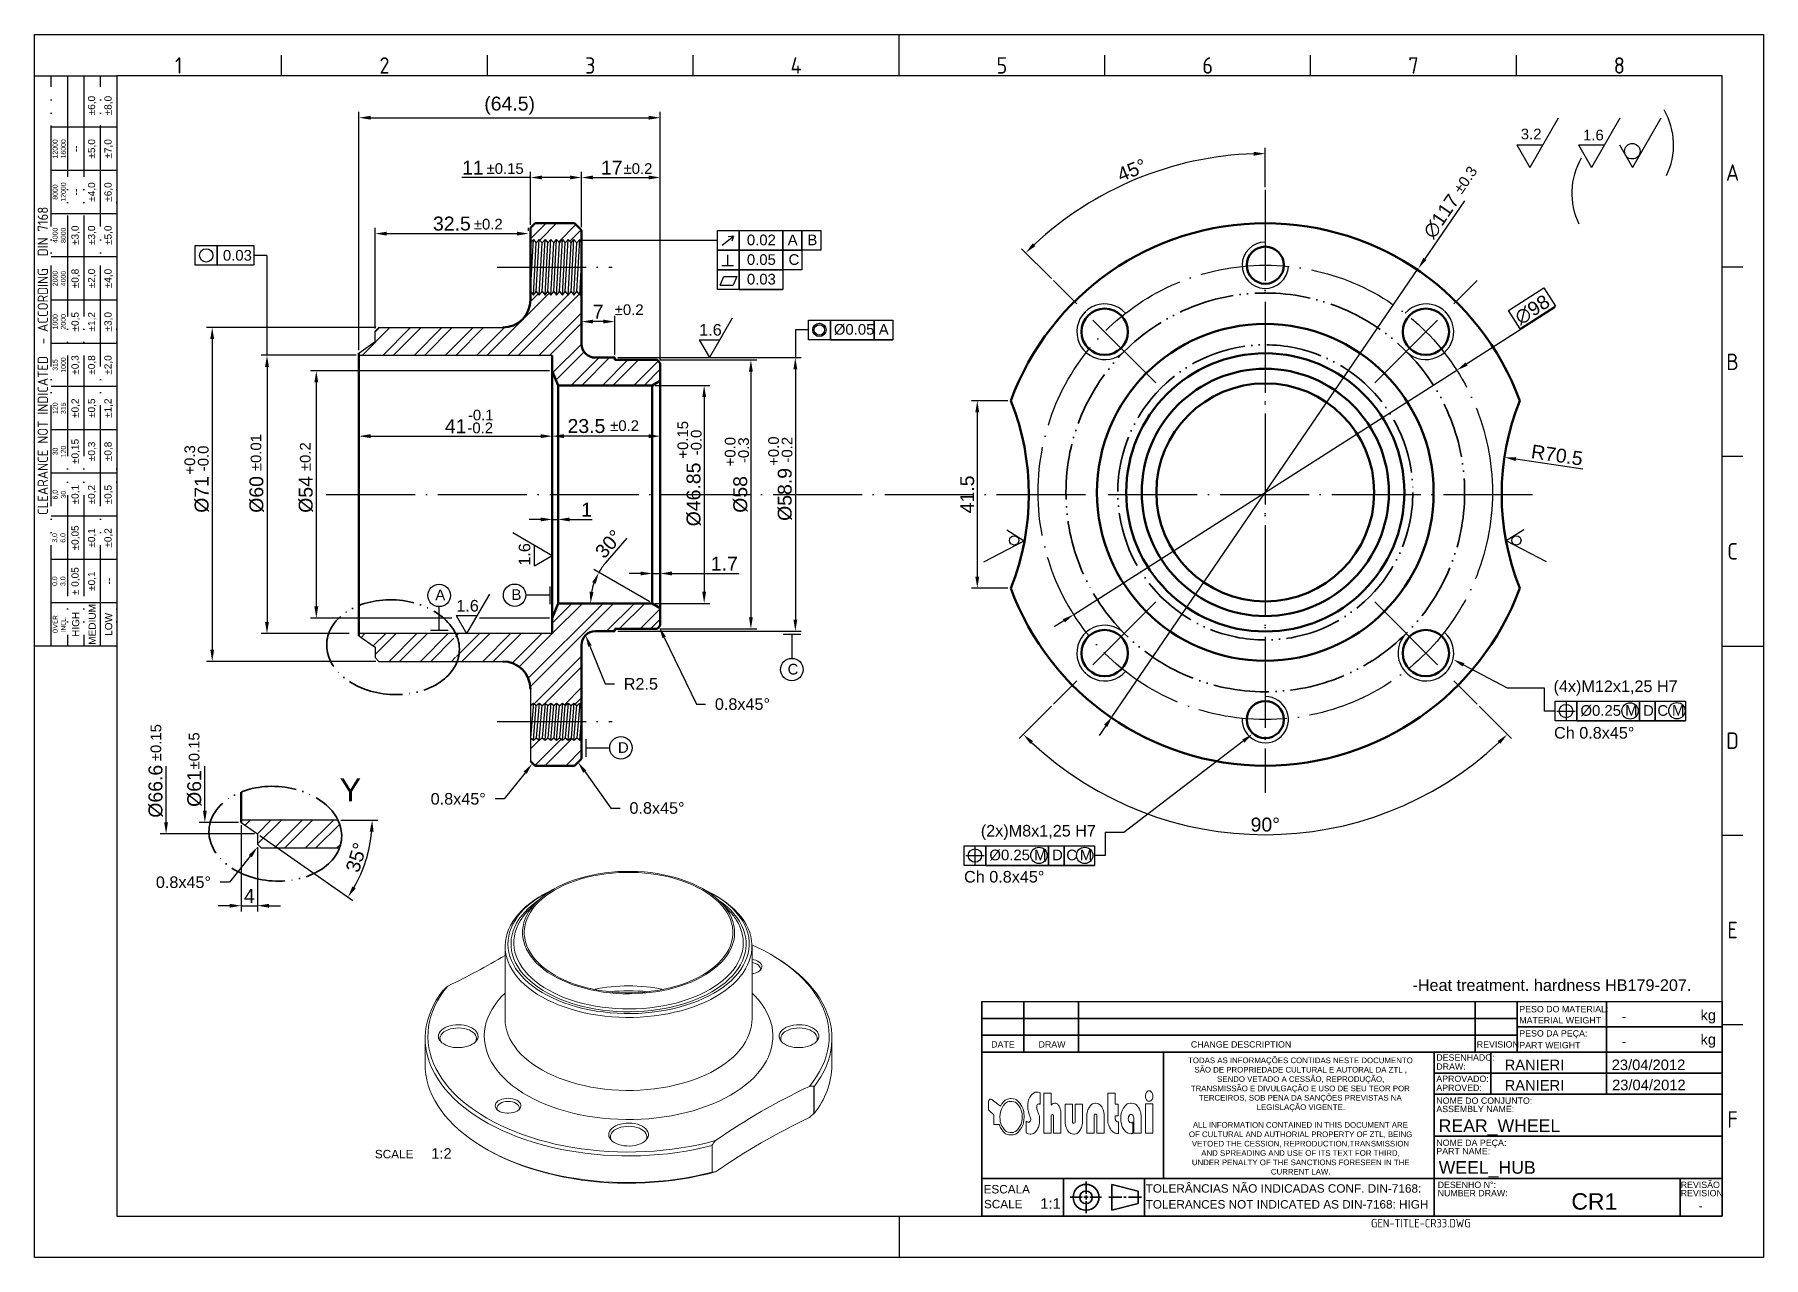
# Model space of a CAD drawing. Header units: millimetres. Extents: x 2626 to 2999, y 1108 to 1371.
import ezdxf
from ezdxf import colors
from ezdxf.entities.mleader import LeaderData, LeaderLine
from ezdxf.enums import TextEntityAlignment as Align
from ezdxf.math import Vec2, Vec3

# ---------------------------------------------------------------- set-up
doc = ezdxf.new("R2010")
doc.units = ezdxf.units.MM
doc.linetypes.add('ACAD_ISO04W100', pattern=[30, 24, -3, 0, -3])
doc.linetypes.add('ACAD_ISO05W100', pattern=[33, 24, -3, 0, -3, 0, -3])
for name, color, linetype, lineweight in [('AM_0', 7, 'Continuous', 30), ('AM_4', 1, 'ACAD_ISO04W100', 25), ('AM_5', 3, 'Continuous', 25), ('AM_7', 4, 'Continuous', 35), ('AM_8', 40, 'ACAD_ISO05W100', 35), ('AM_BOR', 2, 'ACAD_ISO05W100', 25), ('CAXA3', 7, 'Continuous', 25)]:
    doc.layers.add(name, color=color, linetype=linetype, lineweight=lineweight)
doc.styles.add('ACISOTS', font='isocp.shx', dxfattribs={"height": 1})
doc.styles.get("Standard").update_dxf_attribs({"font": 'arial.ttf'})
doc.dimstyles.new('ISO-25', dxfattribs={"dimtxt": 3, "dimasz": 2.5, "dimexe": 1.25, "dimexo": 0.625, "dimtad": 1, "dimtxsty": 'Standard', "dimcen": 2.5, "dimadec": 0, "dimazin": 0, "dimtfac": 1, "dimtmove": 0, "dimatfit": 3, "dimfxl": 1, "dimarcsym": 0})

msp = doc.modelspace()

# ---------------------------------------------------------------- texts
at = {"insert": (2923.138, 1167.665), "char_height": 2.5, "width": 61.35624, "attachment_point": 1}
msp.add_mtext('-Heat treatment. hardness HB179-207.', dxfattribs=at)
at = {"color": 0, "linetype": 'Continuous', "char_height": 1.21, "attachment_point": 1}
for s, insert in [('\\pi-0.030453;TODAS AS INFORMAÇÕES CONTIDAS NESTE DOCUMENTO \\P\\pi1.3368;SÃO DE PROPRIEDADE CULTURAL E AUTORAL DA ZTL , \\P\\pi6.2214;SENDO VETADO A CESSÃO, REPRODUÇÃO, \\P\\pi0.5502;TRANSMISSÃO E DIVULGAÇÃO E USO DE SEU TEOR POR \\P\\pi2.2748;TERCEIROS, SOB PENA DA SANÇÕES PREVISTAS NA \\P\\pi14.743;LEGISLAÇÃO VIGENTE.', (2874.772, 1150.795)), ('\\pi0.99054;ALL INFORMATION CONTAINED IN THIS DOCUMENT ARE \\P\\pi0.14494;OF CULTURAL AND AUTHORIAL PROPERTY OF ZTL, BEING  \\P\\pi0.78254;VETOED THE CESSION, REPRODUCTION,TRANSMISSION \\P\\pi2.8043;AND SPREADING AND USE OF ITS TEXT FOR THIRD, \\P\\pi0.77387;UNDER PENALTY OF THE SANCTIONS FORESEEN IN THE \\P\\pi17.825;CURRENT LAW.', (2874.772, 1136.862))]:
    msp.add_mtext_dynamic_manual_height_columns(s, width=48.28462, gutter_width=12.5, heights=[0], dxfattribs=dict(at, insert=insert))
at = {"layer": 'AM_5', "attachment_point": 1}
for s, width, insert, char_height in [('3.2', 18.23779, (2946.506, 1351.117), 2.3), ('1.6', 18.23779, (2959.94, 1350.895), 2.3), ('%%P0.15', 18.23779, (2723.401, 1343.665), 2.3), ('%%P0.2', 18.23779, (2752.951, 1343.665), 2.3), ('%%P0.2', 18.23779, (2720.653, 1331.681), 2.3), (' 0.02', 18.23779, (2778.662, 1328.282), 2.3), ('A', 18.23779, (2788.358, 1328.282), 2.3), ('B', 18.23779, (2792.617, 1328.282), 2.3), ('0.03', 18.23779, (2666.523, 1324.959), 2.3), (' 0.05', 18.23779, (2778.662, 1324.047), 2.3), ('C', 18.23779, (2788.543, 1324.047), 2.3), (' 0.03', 18.23779, (2778.662, 1319.812), 2.3), ('%%P0.2', 18.23779, (2751.049, 1313.24), 2.3), ('%%C0.05', 18.23779, (2798.315, 1308.991), 2.3), ('1.6', 18.23779, (2769.277, 1308.985), 2.5), ('A', 18.23779, (2808.011, 1308.991), 2.3), ('-0.1', 18.23779, (2719.374, 1290.513), 2.3), ('-0.2', 18.23779, (2719.274, 1287.741), 2.3), ('%%P0.2', 18.23779, (2750.059, 1288.222), 2.3), ('A', 18.23779, (2712.349, 1251.736), 2.3), ('1.6', 18.23779, (2716.875, 1249.485), 2.5), ('B', 18.23779, (2728.777, 1251.775), 2.3), ('C', 18.23779, (2788.347, 1235.704), 2.3), ('%%C0.25', 18.23779, (2959.375, 1226.793), 2.3), ('M', 18.23779, (2969.016, 1226.793), 2.3), ('D', 18.23779, (2972.891, 1226.793), 2.3), ('C', 18.23779, (2975.965, 1226.793), 2.3), ('M', 18.23779, (2979.123, 1226.836), 2.3), ('D', 18.23779, (2751.738, 1218.802), 2.3), ('Y', 12.46166, (2691.697, 1211.02), 5), ('%%C0.25', 18.23779, (2831.871, 1195.635), 2.3), ('M', 18.23779, (2841.511, 1195.635), 2.3), ('D', 18.23779, (2845.387, 1195.635), 2.3), ('C', 18.23779, (2848.461, 1195.635), 2.3), ('M', 18.23779, (2851.38, 1195.635), 2.3)]:
    msp.add_mtext_dynamic_manual_height_columns(s, width=width, gutter_width=12.5, heights=[0], dxfattribs=dict(at, insert=insert, char_height=char_height))
for s, insert, char_height, rotation in [('%%P0.3', (2931.842, 1338.164), 2.3, 55.54175), ('+0.15', (2764.583, 1279.955), 2.3, 90), ('%%P0.01', (2672.507, 1277.255), 2.3, 90), ('%%P0.2', (2683.147, 1277.255), 2.3, 90), ('-0.0', (2767.479, 1280.672), 2.3, 90), ('+0.0', (2774.798, 1278.283), 2.3, 90), ('-0.3', (2777.695, 1279), 2.3, 90), ('+0.0', (2784.166, 1278.4), 2.3, 90), ('-0.2', (2787.062, 1279.117), 2.3, 90), ('+0.3', (2658.234, 1276.523), 2.3, 90), ('-0.0', (2661.13, 1277.24), 2.3, 90), ('1.6', (2730.337, 1256.878), 2.5, 90), ('%%P0.15', (2650.923, 1214.692), 2.3, 90), ('%%P0.15', (2659.162, 1212.926), 2.3, 90)]:
    msp.add_mtext_dynamic_manual_height_columns(s, width=18.23779, gutter_width=12.5, heights=[0], dxfattribs=dict(at, insert=insert, char_height=char_height, rotation=rotation))
at = {"layer": 'AM_5', "insert": (2684.435, 1272.237), "char_height": 3, "attachment_point": 5, "rotation": 90}
msp.add_mtext('%%C54', dxfattribs=at)
at = {"layer": 'AM_5', "color": 3, "char_height": 2.5, "attachment_point": 1}
for insert in [(2953.679, 1222.08), (2826.404, 1191.036)]:
    msp.add_mtext_dynamic_manual_height_columns('Ch 0.8x45%%D', width=40.20612, gutter_width=12.5, heights=[0], dxfattribs=dict(at, insert=insert))
at = {"layer": 'AM_5', "ltscale": 0.5, "char_height": 3, "attachment_point": 5, "rotation": 90}
for s, insert in [('%%C66.6', (2652.028, 1208.219)), ('%%C61', (2660.395, 1208.81))]:
    msp.add_mtext(s, dxfattribs=dict(at, insert=insert))
at = {"layer": 'AM_8', "color": 0, "linetype": 'Continuous'}
for s, height, p in [('PESO DO MATERIAL:', 1.36125, (2946.18, 1160.562)), ('kg', 2.2687, (2985.276, 1158.822)), ('MATERIAL WEIGHT', 1.36125, (2946.18, 1158.151)), ('PESO DA PEÇA:', 1.36125, (2946.18, 1155.33)), ('DATE', 1.3613, (2832.256, 1152.95)), ('DRAW', 1.3613, (2842.482, 1152.95)), ('CHANGE DESCRIPTION', 1.36125, (2875.328, 1152.95)), ('REVISION', 1.3613, (2937.007, 1152.95)), ('PART WEIGHT', 1.36125, (2946.18, 1152.79)), ('kg', 2.2687, (2985.276, 1153.588)), ('DESENHADO:', 1.3613, (2928.283, 1150.128)), ('DRAW:', 1.3613, (2928.283, 1148.17)), ('APROVADO:', 1.3613, (2928.283, 1145.544)), ('APROVED:', 1.3613, (2928.283, 1143.586)), ('NOME DO CONJUNTO:', 1.36125, (2928.283, 1140.816)), ('ASSEMBLY NAME:', 1.36125, (2928.283, 1139.023)), ('SCALE', 1.815, (2699.306, 1129.064)), ('NOME DA PEÇA:', 1.36125, (2928.283, 1131.741)), ('PART NAME:', 1.3613, (2928.283, 1129.948)), ('ESCALA', 1.815, (2830.616, 1121.485)), ('TOLERÂNCIAS NÃO INDICADAS CONF. DIN-7168:', 1.815, (2865.584, 1121.654)), ('DESENHO N%%d:', 1.36125, (2928.567, 1122.666)), ('REVISÃO', 1.3613, (2981.005, 1122.666)), ('SCALE', 1.815, (2830.7, 1118.278)), ('TOLERANCES NOT INDICATED AS DIN-7168: HIGH', 1.815, (2865.584, 1118.228)), ('NUMBER DRAW:', 1.36125, (2928.567, 1120.873)), ('REVISION', 1.3613, (2981.005, 1120.873))]:
    msp.add_text(s, height=height, dxfattribs=at).set_placement(p)
for p in [(2968.241, 1159.699), (2968.241, 1154.3)]:
    msp.add_attdef('-', text='', height=2.269, dxfattribs=at).set_placement(p, align=Align.MIDDLE_LEFT)
for tag, p, height in [('RANIERI', (2943.029, 1148.063), 2.269), ('23/04/2012', (2966.125, 1148.09), 2.269), ('RANIERI', (2943.027, 1143.672), 2.269), ('23/04/2012', (2966.198, 1143.748), 2.269), ('REAR_WHEEL', (2928.796, 1134.741), 2.723), ('1:2', (2711.46, 1128.97), 2.269), ('WEEL_HUB', (2928.796, 1125.734), 2.723), ('1:1', (2842.855, 1118.184), 2.269), ('CR1', (2957.411, 1117.992), 3.549)]:
    msp.add_attdef(tag, p, '', height=height, dxfattribs=at)
at = {"layer": 'AM_8', "color": 0, "linetype": 'Continuous', "style": 'ACISOTS'}
msp.add_attdef('GEN-TITLE-CR33.DWG', (2914.193, 1114.16), '', height=1.815, dxfattribs=at)
at = {"layer": 'AM_8', "color": 0, "linetype": 'Continuous'}
msp.add_attdef('-', text='', height=1.775, dxfattribs=at).set_placement((2985.3, 1118.827), align=Align.MIDDLE_CENTER)

# ---------------------------------------------------------------- blocks, each defined once
blk = doc.blocks.new('A3 ZTL')
for p, q in [((19.57, 280.82), (19.57, 9.78)), ((401.17, 280.82), (19.57, 280.82)), ((401.17, 9.78), (401.17, 280.82)), ((19.57, 9.78), (401.17, 9.78))]:
    blk.add_line(p, q)
at = {"layer": 'AM_BOR', "color": 135, "linetype": 'Continuous', "lineweight": 25}
for p, q in [((0, 0), (0, 290.61)), ((0, 290.61), (410.96, 290.61)), ((410.96, 290.61), (410.96, 0)), ((410.96, 0), (0, 0))]:
    blk.add_line(p, q, dxfattribs=at)
at = {"layer": 'AM_BOR', "color": 135, "lineweight": 25}
for p, q in [((205.48, 280.82), (205.48, 290.61)), ((58.71, 280.82), (58.71, 285.71)), ((107.63, 280.82), (107.63, 285.71)), ((156.56, 280.82), (156.56, 285.71)), ((254.4, 280.82), (254.4, 285.71)), ((303.33, 280.82), (303.33, 285.71)), ((352.25, 280.82), (352.25, 285.71)), ((3.91, 145.3), (3.91, 280.82)), ((7.83, 280.82), (7.83, 145.3)), ((11.74, 280.82), (11.74, 145.3)), ((15.66, 145.3), (15.66, 280.82)), ((19.57, 268.59), (3.91, 268.59)), ((19.57, 258.32), (3.91, 258.32)), ((19.57, 248.04), (3.91, 248.04)), ((19.57, 237.77), (3.91, 237.77)), ((406.07, 235.32), (401.17, 235.32)), ((19.57, 227.5), (3.91, 227.5)), ((19.57, 217.22), (3.91, 217.22)), ((19.57, 206.95), (3.91, 206.95)), ((19.57, 196.67), (3.91, 196.67)), ((406.07, 190.31), (401.17, 190.31)), ((19.57, 186.4), (3.91, 186.4)), ((19.57, 176.13), (3.91, 176.13)), ((19.57, 165.85), (3.91, 165.85)), ((19.57, 155.58), (3.91, 155.58)), ((401.17, 145.3), (410.96, 145.3)), ((406.07, 100.29), (401.17, 100.29)), ((406.07, 55.28), (401.17, 55.28)), ((205.48, 9.78), (205.48, 0))]:
    blk.add_line(p, q, dxfattribs=at)
blk.add_lwpolyline([(19.57, 145.3), (0, 145.3), (0, 280.82), (19.57, 280.82)], close=True, dxfattribs=at)
at = {"layer": 'AM_BOR', "color": 135, "lineweight": 25, "style": 'ACISOTS'}
for s, p in [('1', (34.25, 283.27)), ('2', (83.17, 283.27)), ('3', (132.09, 283.27)), ('4', (181.02, 283.27)), ('5', (229.94, 283.27)), ('6', (278.86, 283.27)), ('7', (327.79, 283.27)), ('8', (376.71, 283.27)), ('A', (403.62, 257.83)), ('B', (403.62, 212.82)), ('C', (403.62, 167.81)), ('D', (403.62, 122.8)), ('E', (403.62, 77.79)), ('F', (403.62, 32.78))]:
    blk.add_text(s, height=3.91, dxfattribs=at).set_placement(p, align=Align.MIDDLE)
at = {"layer": 'AM_BOR', "color": 135, "lineweight": 25, "attachment_point": 5, "rotation": 90}
for s, insert, char_height, width in [('±6,0', (13.7, 273.73), 1.712, 10.274), ('±8,0', (17.61, 273.73), 1.712, 10.274), ('12000\\P16000', (5.87, 263.45), 1.174, 10.274), ('--', (9.78, 263.45), 1.712, 10.274), ('±5,0', (13.7, 263.45), 1.712, 10.274), ('±7,0', (17.61, 263.45), 1.712, 10.274), ('8000\\P12000', (5.87, 253.18), 1.174, 10.274), ('±4,0', (13.7, 253.18), 1.712, 10.274), ('±6,0', (17.61, 253.18), 1.712, 10.274), ('--', (9.78, 253.18), 1.712, 10.274), ('{\\Fisocp.shx|c0;CLEARANCE NOT INDICATED  - ACCORDING  DIN 7168}', (1.96, 213.06), 2.4462, 135.5186), ('4000\\P8000', (5.87, 242.91), 1.174, 10.274), ('±3,0', (9.78, 242.91), 1.712, 10.274), ('±3,0', (13.7, 242.91), 1.712, 10.274), ('±5,0', (17.61, 242.91), 1.712, 10.274), ('2000\\P4000', (5.87, 232.63), 1.174, 10.274), ('±0,8', (9.78, 232.63), 1.712, 10.274), ('±2,0', (13.7, 232.63), 1.712, 10.274), ('±4,0', (17.61, 232.63), 1.712, 10.274), ('1000\\P2000', (5.87, 222.36), 1.174, 10.274), ('±0,5', (9.78, 222.36), 1.712, 10.274), ('±1,2', (13.7, 222.36), 1.712, 10.274), ('±3,0', (17.61, 222.36), 1.712, 10.274), ('315\\P1000', (5.87, 212.08), 1.174, 10.274), ('±0,3', (9.78, 212.08), 1.712, 10.274), ('±0,8', (13.7, 212.08), 1.712, 10.274), ('±2,0', (17.61, 212.08), 1.712, 10.274), ('120\\P315', (5.87, 201.81), 1.174, 10.274), ('±0,2', (9.78, 201.81), 1.712, 10.274), ('±0,5', (13.7, 201.81), 1.712, 10.274), ('±1,2', (17.61, 201.81), 1.712, 10.274), ('±0,15', (9.78, 191.54), 1.712, 10.274), ('±0,3', (13.7, 191.54), 1.712, 10.274), ('±0,8', (17.61, 191.54), 1.712, 10.274), ('30\\P120', (5.87, 191.54), 1.174, 10.274), ('6,0\\P30', (5.87, 181.26), 1.174, 10.274), ('±0,1', (9.78, 181.26), 1.712, 10.274), ('±0,2', (13.7, 181.26), 1.712, 10.274), ('±0,5', (17.61, 181.26), 1.712, 10.274), ('±0,05', (9.78, 170.99), 1.712, 10.274), ('±0,1', (13.7, 170.99), 1.712, 10.274), ('±0,2', (17.61, 170.99), 1.712, 10.274), ('3,0\\P6,0', (5.87, 170.99), 1.174, 10.274), ('0,0\\P3,0', (5.87, 160.71), 1.174, 10.274), ('± 0,05', (9.78, 160.71), 1.712, 10.274), ('\\pt4.69206;±0,1', (13.7, 160.71), 1.7123, 10.274), ('--', (17.61, 160.71), 1.712, 10.274), ('{\\Fisocp.shx|c0;OVER\\PINCL.}', (5.87, 150.44), 1.1742, 10.274), ('HIGH', (9.78, 150.44), 1.712, 10.274), ('MEDIUM', (13.7, 150.44), 1.712, 10.274), ('LOW', (17.61, 150.44), 1.712, 10.274)]:
    blk.add_mtext(s, dxfattribs=dict(at, insert=insert, char_height=char_height, width=width))
blk = doc.blocks.new('*D56')
at = {"layer": 'AM_5', "color": 0, "lineweight": -2, "transparency": 16777216}
blk.add_line((2959.91, 1277.71), (2945.45, 1279.86), dxfattribs=at)
at = {"layer": 'AM_5', "color": 0, "transparency": 16777216}
blk.add_solid([(2945.51, 1280.28), (2945.39, 1279.45), (2942.98, 1280.23)], dxfattribs=at)
at = {"layer": 'Defpoints', "color": 0, "transparency": 16777216}
for p in [(2942.98, 1280.23), (2996.66, 1272.24)]:
    blk.add_point(p, dxfattribs=at)
at = {"layer": 'AM_5', "color": 0, "transparency": 16777216, "insert": (2954.32, 1280.72), "char_height": 3, "attachment_point": 5, "rotation": 351.5279}
blk.add_mtext('R70.5', dxfattribs=at)
blk = doc.blocks.new('*D57')
at = {"layer": 'AM_5', "color": 0, "lineweight": -2, "transparency": 16777216}
for p, q in [((2835.86, 1292.44), (2828.01, 1292.44)), ((2829.26, 1289.94), (2829.26, 1254.53)), ((2835.86, 1252.03), (2828.01, 1252.03))]:
    blk.add_line(p, q, dxfattribs=at)
at = {"layer": 'AM_5', "color": 0, "transparency": 16777216}
for points in [[(2828.84, 1289.94), (2829.68, 1289.94), (2829.26, 1292.44)], [(2828.84, 1254.53), (2829.68, 1254.53), (2829.26, 1252.03)]]:
    blk.add_solid(points, dxfattribs=at)
at = {"layer": 'Defpoints', "color": 0, "transparency": 16777216}
for p in [(2836.49, 1292.44), (2829.26, 1252.03), (2836.49, 1252.03)]:
    blk.add_point(p, dxfattribs=at)
at = {"layer": 'AM_5', "color": 0, "transparency": 16777216, "insert": (2827.1, 1272.24), "char_height": 3, "attachment_point": 5, "rotation": 90}
blk.add_mtext('41.5', dxfattribs=at)
blk = doc.blocks.new('*D97')
at = {"layer": 'AM_5', "color": 0, "lineweight": -2, "transparency": 16777216}
for p, q in [((2759.78, 1295.74), (2771.59, 1295.74)), ((2770.34, 1293.24), (2770.34, 1251.24)), ((2759.78, 1248.74), (2771.59, 1248.74))]:
    blk.add_line(p, q, dxfattribs=at)
at = {"layer": 'AM_5', "color": 0, "transparency": 16777216}
for points in [[(2769.93, 1293.24), (2770.76, 1293.24), (2770.34, 1295.74)], [(2769.93, 1251.24), (2770.76, 1251.24), (2770.34, 1248.74)]]:
    blk.add_solid(points, dxfattribs=at)
at = {"layer": 'Defpoints', "color": 0, "transparency": 16777216}
for p in [(2759.15, 1295.74), (2759.15, 1248.74), (2770.34, 1248.74)]:
    blk.add_point(p, dxfattribs=at)
at = {"layer": 'AM_5', "color": 0, "transparency": 16777216, "insert": (2768.1, 1272.24), "char_height": 3, "attachment_point": 5, "rotation": 90}
blk.add_mtext('%%C46.85', dxfattribs=at)
blk = doc.blocks.new('*D99')
at = {"layer": 'AM_5', "color": 0, "lineweight": -2, "transparency": 16777216}
for p, q in [((2751.71, 1301.74), (2791.26, 1301.74)), ((2790.01, 1299.24), (2790.01, 1245.24)), ((2751.71, 1242.74), (2791.26, 1242.74))]:
    blk.add_line(p, q, dxfattribs=at)
at = {"layer": 'AM_5', "color": 0, "transparency": 16777216}
for points in [[(2789.6, 1299.24), (2790.43, 1299.24), (2790.01, 1301.74)], [(2789.6, 1245.24), (2790.43, 1245.24), (2790.01, 1242.74)]]:
    blk.add_solid(points, dxfattribs=at)
at = {"layer": 'Defpoints', "color": 0, "transparency": 16777216}
for p in [(2751.08, 1301.74), (2751.08, 1242.74), (2790.01, 1242.74)]:
    blk.add_point(p, dxfattribs=at)
at = {"layer": 'AM_5', "color": 0, "transparency": 16777216, "insert": (2787.77, 1272.24), "char_height": 3, "attachment_point": 5, "rotation": 90}
blk.add_mtext('%%c58.9', dxfattribs=at)
blk = doc.blocks.new('*D101')
at = {"layer": 'AM_5', "color": 0, "lineweight": -2, "transparency": 16777216}
for p, q in [((2749.06, 1257.44), (2753.72, 1262.84)), ((2758.61, 1249.05), (2746.53, 1256.03))]:
    blk.add_line(p, q, dxfattribs=at)
for start, end in [(139.2361, 150), (160.7639, 169.2361)]:
    blk.add_arc((2759.15, 1248.74), 13.33, start, end, dxfattribs=at)
at = {"layer": 'AM_5', "color": 0, "transparency": 16777216}
for points in [[(2746.19, 1253.3), (2746.95, 1252.95), (2747.61, 1255.4)], [(2746.47, 1251.19), (2745.64, 1251.27), (2745.83, 1248.74)]]:
    blk.add_solid(points, dxfattribs=at)
at = {"layer": 'Defpoints', "color": 0, "transparency": 16777216}
for p in [(2746.03, 1251.05), (2738.82, 1248.74), (2759.15, 1248.74), (2759.15, 1248.74), (2760.88, 1247.74)]:
    blk.add_point(p, dxfattribs=at)
at = {"layer": 'AM_5', "color": 0, "transparency": 16777216, "insert": (2749.75, 1261.55), "char_height": 3, "attachment_point": 5, "rotation": 49.2361}
blk.add_mtext('30°', dxfattribs=at)
blk = doc.blocks.new('*D102')
at = {"layer": 'AM_5', "color": 0, "lineweight": -2, "transparency": 16777216}
for p, q in [((2732.88, 1340.59), (2718.1, 1340.59)), ((2732.88, 1330.36), (2732.88, 1341.84)), ((2741.38, 1340.59), (2735.38, 1340.59)), ((2743.88, 1329.86), (2743.88, 1341.84))]:
    blk.add_line(p, q, dxfattribs=at)
at = {"layer": 'AM_5', "color": 0, "transparency": 16777216}
for points in [[(2735.38, 1341.01), (2735.38, 1340.18), (2732.88, 1340.59)], [(2741.38, 1341.01), (2741.38, 1340.18), (2743.88, 1340.59)]]:
    blk.add_solid(points, dxfattribs=at)
at = {"layer": 'Defpoints', "color": 0, "transparency": 16777216}
for p in [(2743.88, 1340.59), (2732.88, 1329.74), (2743.88, 1329.24)]:
    blk.add_point(p, dxfattribs=at)
at = {"layer": 'AM_5', "color": 0, "transparency": 16777216, "insert": (2720.44, 1342.72), "char_height": 3, "attachment_point": 5}
blk.add_mtext('11', dxfattribs=at)
blk = doc.blocks.new('*D104')
at = {"layer": 'AM_5', "color": 0, "lineweight": -2, "transparency": 16777216}
for p, q in [((2737.58, 1286.61), (2737.58, 1283.56)), ((2758.38, 1284.81), (2740.08, 1284.81)), ((2760.88, 1285.76), (2760.88, 1283.56))]:
    blk.add_line(p, q, dxfattribs=at)
at = {"layer": 'AM_5', "color": 0, "transparency": 16777216}
for points in [[(2740.08, 1285.23), (2740.08, 1284.39), (2737.58, 1284.81)], [(2758.38, 1285.23), (2758.38, 1284.39), (2760.88, 1284.81)]]:
    blk.add_solid(points, dxfattribs=at)
at = {"layer": 'Defpoints', "color": 0, "transparency": 16777216}
for p in [(2737.58, 1287.24), (2737.58, 1284.81), (2760.88, 1286.39)]:
    blk.add_point(p, dxfattribs=at)
at = {"layer": 'AM_5', "color": 0, "transparency": 16777216, "insert": (2744.95, 1286.97), "char_height": 3, "attachment_point": 5}
blk.add_mtext('23.5', dxfattribs=at)
blk = doc.blocks.new('*D90')
at = {"layer": 'AM_5', "color": 0, "lineweight": -2, "transparency": 16777216}
for p, q in [((2695.88, 1285.43), (2695.88, 1286.06)), ((2698.38, 1284.81), (2735.08, 1284.81)), ((2737.58, 1284.46), (2737.58, 1283.56))]:
    blk.add_line(p, q, dxfattribs=at)
at = {"layer": 'AM_5', "color": 0, "transparency": 16777216}
for points in [[(2698.38, 1285.23), (2698.38, 1284.39), (2695.88, 1284.81)], [(2735.08, 1285.23), (2735.08, 1284.39), (2737.58, 1284.81)]]:
    blk.add_solid(points, dxfattribs=at)
at = {"layer": 'Defpoints', "color": 0, "transparency": 16777216}
for p in [(2695.88, 1284.81), (2737.58, 1285.09), (2737.58, 1284.81)]:
    blk.add_point(p, dxfattribs=at)
at = {"layer": 'AM_5', "color": 0, "transparency": 16777216, "insert": (2716.73, 1286.94), "char_height": 3, "attachment_point": 5}
blk.add_mtext('41', dxfattribs=at)
blk = doc.blocks.new('*D91')
at = {"layer": 'AM_5', "color": 0, "lineweight": -2, "transparency": 16777216}
for p, q in [((2737.58, 1267.47), (2737.58, 1268.1)), ((2738.82, 1267.47), (2738.82, 1268.1)), ((2735.08, 1266.85), (2732.58, 1266.85)), ((2737.58, 1266.85), (2738.82, 1266.85)), ((2741.32, 1266.85), (2746.18, 1266.85))]:
    blk.add_line(p, q, dxfattribs=at)
at = {"layer": 'AM_5', "color": 0, "transparency": 16777216}
for points in [[(2735.08, 1267.26), (2735.08, 1266.43), (2737.58, 1266.85)], [(2741.32, 1267.26), (2741.32, 1266.43), (2738.82, 1266.85)]]:
    blk.add_solid(points, dxfattribs=at)
at = {"layer": 'Defpoints', "color": 0, "transparency": 16777216}
for p in [(2737.58, 1266.85), (2738.82, 1266.85), (2738.82, 1266.85)]:
    blk.add_point(p, dxfattribs=at)
at = {"layer": 'AM_5', "color": 0, "transparency": 16777216, "insert": (2745, 1268.98), "char_height": 3, "attachment_point": 5}
blk.add_mtext('1', dxfattribs=at)
blk = doc.blocks.new('*D105')
at = {"layer": 'AM_5', "color": 0, "lineweight": -2, "transparency": 16777216}
for p, q in [((2695.25, 1302.24), (2674.79, 1302.24)), ((2676.04, 1299.74), (2676.04, 1244.74)), ((2693.75, 1242.24), (2674.79, 1242.24))]:
    blk.add_line(p, q, dxfattribs=at)
at = {"layer": 'AM_5', "color": 0, "transparency": 16777216}
for points in [[(2675.62, 1299.74), (2676.45, 1299.74), (2676.04, 1302.24)], [(2675.62, 1244.74), (2676.45, 1244.74), (2676.04, 1242.24)]]:
    blk.add_solid(points, dxfattribs=at)
at = {"layer": 'Defpoints', "color": 0, "transparency": 16777216}
for p in [(2695.88, 1302.24), (2676.04, 1242.24), (2694.38, 1242.24)]:
    blk.add_point(p, dxfattribs=at)
at = {"layer": 'AM_5', "color": 0, "transparency": 16777216, "insert": (2673.8, 1272.24), "char_height": 3, "attachment_point": 5, "rotation": 90}
blk.add_mtext('%%C60', dxfattribs=at)
blk = doc.blocks.new('*D116')
at = {"layer": 'AM_5', "color": 0, "lineweight": -2, "transparency": 16777216}
for p, q in [((2934.37, 1335.55), (2925.81, 1323.04)), ((2858.37, 1224.38), (2924.4, 1320.97)), ((2856.96, 1222.32), (2855.55, 1220.25))]:
    blk.add_line(p, q, dxfattribs=at)
at = {"layer": 'AM_5', "color": 0, "transparency": 16777216}
for points in [[(2925.46, 1323.27), (2926.15, 1322.8), (2924.4, 1320.97)], [(2856.62, 1222.55), (2857.31, 1222.08), (2858.37, 1224.38)]]:
    blk.add_solid(points, dxfattribs=at)
at = {"layer": 'Defpoints', "color": 0, "transparency": 16777216}
for p in [(2924.4, 1320.97), (2858.37, 1224.38)]:
    blk.add_point(p, dxfattribs=at)
at = {"layer": 'AM_5', "color": 0, "transparency": 16777216, "insert": (2929.37, 1332.22), "char_height": 3, "attachment_point": 5, "rotation": 55.6455}
blk.add_mtext('∅117', dxfattribs=at)
blk = doc.blocks.new('*D117')
at = {"layer": 'AM_5', "color": 0, "lineweight": -2, "transparency": 16777216}
for p, q in [((2891.39, 1338.54), (2891.39, 1347)), ((2845.25, 1318.82), (2838.83, 1325.23))]:
    blk.add_line(p, q, dxfattribs=at)
blk.add_arc((2891.39, 1272.68), 73.08, 91.9603, 133.0397, dxfattribs=at)
at = {"layer": 'AM_5', "color": 0, "transparency": 16777216}
for points in [[(2888.88, 1346.13), (2888.89, 1345.29), (2891.39, 1345.75)], [(2841.8, 1325.79), (2841.22, 1326.39), (2839.71, 1324.35)]]:
    blk.add_solid(points, dxfattribs=at)
at = {"layer": 'Defpoints', "color": 0, "transparency": 16777216}
for p in [(2872.47, 1343.26), (2891.39, 1337.91), (2845.69, 1318.37), (2867.79, 1296.28), (2891.39, 1208.32)]:
    blk.add_point(p, dxfattribs=at)
at = {"layer": 'AM_5', "color": 0, "transparency": 16777216, "insert": (2862.6, 1342.18), "char_height": 3, "attachment_point": 5, "rotation": 22.5}
blk.add_mtext('45°', dxfattribs=at)
blk = doc.blocks.new('*D118')
at = {"layer": 'AM_5', "color": 0, "lineweight": -2, "transparency": 16777216}
for p, q in [((2845.25, 1226.54), (2838.3, 1219.6)), ((2937.52, 1226.54), (2944.47, 1219.6))]:
    blk.add_line(p, q, dxfattribs=at)
blk.add_arc((2891.39, 1272.68), 73.82, 226.9405, 313.0595, dxfattribs=at)
at = {"layer": 'AM_5', "color": 0, "transparency": 16777216}
for points in [[(2840.7, 1218.44), (2841.28, 1219.04), (2839.19, 1220.48)], [(2941.5, 1219.04), (2942.08, 1218.44), (2943.58, 1220.48)]]:
    blk.add_solid(points, dxfattribs=at)
at = {"layer": 'Defpoints', "color": 0, "transparency": 16777216}
for p in [(2867.79, 1249.08), (2914.99, 1249.08), (2845.69, 1226.98), (2937.08, 1226.98), (2872.28, 1201.37)]:
    blk.add_point(p, dxfattribs=at)
at = {"layer": 'AM_5', "color": 0, "transparency": 16777216, "insert": (2891.39, 1201.02), "char_height": 3, "attachment_point": 5}
blk.add_mtext('90°', dxfattribs=at)
blk = doc.blocks.new('*D119')
at = {"layer": 'AM_5', "color": 0, "lineweight": -2, "transparency": 16777216}
for p, q in [((2953.93, 1312.55), (2934.81, 1300.36)), ((2850.07, 1246.34), (2932.7, 1299.02)), ((2847.96, 1244.99), (2845.85, 1243.65))]:
    blk.add_line(p, q, dxfattribs=at)
at = {"layer": 'AM_5', "color": 0, "transparency": 16777216}
for points in [[(2934.59, 1300.71), (2935.03, 1300.01), (2932.7, 1299.02)], [(2847.74, 1245.34), (2848.18, 1244.64), (2850.07, 1246.34)]]:
    blk.add_solid(points, dxfattribs=at)
at = {"layer": 'Defpoints', "color": 0, "transparency": 16777216}
for p in [(2932.7, 1299.02), (2850.07, 1246.34)]:
    blk.add_point(p, dxfattribs=at)
at = {"layer": 'AM_5', "color": 0, "transparency": 16777216, "insert": (2949, 1312.07), "char_height": 3, "attachment_point": 5, "rotation": 32.5197}
blk.add_mtext('∅98', dxfattribs=at)
blk = doc.blocks.new('*D128')
at = {"layer": 'AM_5', "color": 0, "lineweight": -2, "ltscale": 0.5, "transparency": 16777216}
for p, q in [((2695.88, 1303.36), (2695.88, 1354.73)), ((2760.88, 1301.16), (2760.88, 1354.73)), ((2698.38, 1353.48), (2758.38, 1353.48))]:
    blk.add_line(p, q, dxfattribs=at)
at = {"layer": 'AM_5', "color": 0, "ltscale": 0.5, "transparency": 16777216}
for points in [[(2698.38, 1353.9), (2698.38, 1353.07), (2695.88, 1353.48)], [(2758.38, 1353.9), (2758.38, 1353.07), (2760.88, 1353.48)]]:
    blk.add_solid(points, dxfattribs=at)
at = {"layer": 'Defpoints', "color": 0, "ltscale": 0.5, "transparency": 16777216}
for p in [(2760.88, 1353.48), (2695.88, 1302.74), (2760.88, 1300.54)]:
    blk.add_point(p, dxfattribs=at)
at = {"layer": 'AM_5', "color": 0, "ltscale": 0.5, "transparency": 16777216, "insert": (2728.38, 1356.08), "char_height": 3, "attachment_point": 5}
blk.add_mtext('(64.5)', dxfattribs=at)
blk = doc.blocks.new('*D129')
at = {"layer": 'AM_5', "color": 0, "lineweight": -2, "ltscale": 0.5, "transparency": 16777216}
for p, q in [((2743.88, 1329.86), (2743.88, 1341.84)), ((2746.38, 1340.59), (2758.38, 1340.59)), ((2760.88, 1301.16), (2760.88, 1341.84))]:
    blk.add_line(p, q, dxfattribs=at)
at = {"layer": 'AM_5', "color": 0, "ltscale": 0.5, "transparency": 16777216}
for points in [[(2746.38, 1341.01), (2746.38, 1340.18), (2743.88, 1340.59)], [(2758.38, 1341.01), (2758.38, 1340.18), (2760.88, 1340.59)]]:
    blk.add_solid(points, dxfattribs=at)
at = {"layer": 'Defpoints', "color": 0, "ltscale": 0.5, "transparency": 16777216}
for p in [(2760.88, 1340.59), (2743.88, 1329.24), (2760.88, 1300.54)]:
    blk.add_point(p, dxfattribs=at)
at = {"layer": 'AM_5', "color": 0, "ltscale": 0.5, "transparency": 16777216, "insert": (2750.41, 1342.72), "char_height": 3, "attachment_point": 5}
blk.add_mtext('17', dxfattribs=at)
blk = doc.blocks.new('*D130')
at = {"layer": 'AM_5', "color": 0, "lineweight": -2, "ltscale": 0.5, "transparency": 16777216}
for p, q in [((2743.88, 1310.14), (2743.88, 1310.77)), ((2748.58, 1309.52), (2746.38, 1309.52)), ((2751.08, 1302.36), (2751.08, 1310.77))]:
    blk.add_line(p, q, dxfattribs=at)
at = {"layer": 'AM_5', "color": 0, "ltscale": 0.5, "transparency": 16777216}
for points in [[(2746.38, 1309.94), (2746.38, 1309.1), (2743.88, 1309.52)], [(2748.58, 1309.94), (2748.58, 1309.1), (2751.08, 1309.52)]]:
    blk.add_solid(points, dxfattribs=at)
at = {"layer": 'Defpoints', "color": 0, "ltscale": 0.5, "transparency": 16777216}
for p in [(2743.88, 1309.52), (2743.88, 1309.52), (2751.08, 1301.74)]:
    blk.add_point(p, dxfattribs=at)
at = {"layer": 'AM_5', "color": 0, "ltscale": 0.5, "transparency": 16777216, "insert": (2747.48, 1311.64), "char_height": 3, "attachment_point": 5}
blk.add_mtext('7', dxfattribs=at)
blk = doc.blocks.new('*D131')
at = {"layer": 'AM_5', "color": 0, "lineweight": -2, "ltscale": 0.5, "transparency": 16777216}
for p, q in [((2760.81, 1301.24), (2781.67, 1301.24)), ((2780.42, 1298.74), (2780.42, 1245.74)), ((2760.81, 1243.24), (2781.67, 1243.24))]:
    blk.add_line(p, q, dxfattribs=at)
at = {"layer": 'AM_5', "color": 0, "ltscale": 0.5, "transparency": 16777216}
for points in [[(2780.01, 1298.74), (2780.84, 1298.74), (2780.42, 1301.24)], [(2780.01, 1245.74), (2780.84, 1245.74), (2780.42, 1243.24)]]:
    blk.add_solid(points, dxfattribs=at)
at = {"layer": 'Defpoints', "color": 0, "ltscale": 0.5, "transparency": 16777216}
for p in [(2760.18, 1301.24), (2760.18, 1243.24), (2780.42, 1243.24)]:
    blk.add_point(p, dxfattribs=at)
at = {"layer": 'AM_5', "color": 0, "ltscale": 0.5, "transparency": 16777216, "insert": (2778.18, 1272.24), "char_height": 3, "attachment_point": 5, "rotation": 90}
blk.add_mtext('%%C58', dxfattribs=at)
blk = doc.blocks.new('*D135')
at = {"layer": 'AM_5', "color": 0, "lineweight": -2, "ltscale": 0.5, "transparency": 16777216}
for p, q in [((2691.97, 1202.01), (2699.98, 1202.01)), ((2674.5, 1198.7), (2694.52, 1184.68))]:
    blk.add_line(p, q, dxfattribs=at)
blk.add_arc((2669.77, 1202.01), 28.96, 329.948, 355.052, dxfattribs=at)
at = {"layer": 'AM_5', "color": 0, "ltscale": 0.5, "transparency": 16777216}
for points in [[(2698.2, 1199.53), (2699.04, 1199.49), (2698.73, 1202.01)], [(2695.19, 1187.28), (2694.48, 1187.73), (2693.49, 1185.4)]]:
    blk.add_solid(points, dxfattribs=at)
at = {"layer": 'Defpoints', "color": 0, "ltscale": 0.5, "transparency": 16777216}
for p in [(2670.48, 1202.01), (2670.48, 1201.51), (2691.35, 1202.01), (2673.98, 1199.06), (2696.36, 1190.54)]:
    blk.add_point(p, dxfattribs=at)
at = {"layer": 'AM_5', "color": 0, "ltscale": 0.5, "transparency": 16777216, "insert": (2695.33, 1193.95), "char_height": 3, "attachment_point": 5, "rotation": 72.5}
blk.add_mtext('35°', dxfattribs=at)
blk = doc.blocks.new('*D136')
at = {"layer": 'AM_5', "color": 0, "lineweight": -2, "ltscale": 0.5, "transparency": 16777216}
for p, q in [((2670.48, 1200.88), (2670.48, 1182.29)), ((2673.98, 1196.18), (2673.98, 1182.29)), ((2667.98, 1183.54), (2665.48, 1183.54)), ((2670.48, 1183.54), (2673.98, 1183.54)), ((2676.48, 1183.54), (2678.98, 1183.54))]:
    blk.add_line(p, q, dxfattribs=at)
at = {"layer": 'AM_5', "color": 0, "ltscale": 0.5, "transparency": 16777216}
for points in [[(2667.98, 1183.95), (2667.98, 1183.12), (2670.48, 1183.54)], [(2676.48, 1183.95), (2676.48, 1183.12), (2673.98, 1183.54)]]:
    blk.add_solid(points, dxfattribs=at)
at = {"layer": 'Defpoints', "color": 0, "ltscale": 0.5, "transparency": 16777216}
for p in [(2670.48, 1201.51), (2673.98, 1196.81), (2673.98, 1183.54)]:
    blk.add_point(p, dxfattribs=at)
at = {"layer": 'AM_5', "color": 0, "ltscale": 0.5, "transparency": 16777216, "insert": (2672.23, 1185.66), "char_height": 3, "attachment_point": 5}
blk.add_mtext('4', dxfattribs=at)
blk = doc.blocks.new('*D137')
at = {"layer": 'AM_5', "color": 0, "lineweight": -2, "ltscale": 0.5, "transparency": 16777216}
for p, q in [((2699.55, 1308.24), (2662.97, 1308.24)), ((2664.22, 1305.74), (2664.22, 1238.74)), ((2699.55, 1236.24), (2662.97, 1236.24))]:
    blk.add_line(p, q, dxfattribs=at)
at = {"layer": 'AM_5', "color": 0, "ltscale": 0.5, "transparency": 16777216}
for points in [[(2663.8, 1305.74), (2664.63, 1305.74), (2664.22, 1308.24)], [(2663.8, 1238.74), (2664.63, 1238.74), (2664.22, 1236.24)]]:
    blk.add_solid(points, dxfattribs=at)
at = {"layer": 'Defpoints', "color": 0, "ltscale": 0.5, "transparency": 16777216}
for p in [(2700.18, 1308.24), (2664.22, 1236.24), (2700.18, 1236.24)]:
    blk.add_point(p, dxfattribs=at)
at = {"layer": 'AM_5', "color": 0, "ltscale": 0.5, "transparency": 16777216, "insert": (2661.98, 1272.24), "char_height": 3, "attachment_point": 5, "rotation": 90}
blk.add_mtext('%%C71', dxfattribs=at)
blk = doc.blocks.new('*D138')
at = {"layer": 'AM_5', "color": 0, "lineweight": -2, "ltscale": 0.5, "transparency": 16777216}
for p, q in [((2699.38, 1308.06), (2699.38, 1329.74)), ((2701.88, 1328.49), (2729.97, 1328.49)), ((2732.47, 1329.11), (2732.47, 1329.74))]:
    blk.add_line(p, q, dxfattribs=at)
at = {"layer": 'AM_5', "color": 0, "ltscale": 0.5, "transparency": 16777216}
for points in [[(2701.88, 1328.9), (2701.88, 1328.07), (2699.38, 1328.49)], [(2729.97, 1328.9), (2729.97, 1328.07), (2732.47, 1328.49)]]:
    blk.add_solid(points, dxfattribs=at)
at = {"layer": 'Defpoints', "color": 0, "ltscale": 0.5, "transparency": 16777216}
for p in [(2732.47, 1328.49), (2732.47, 1328.49), (2699.38, 1307.44)]:
    blk.add_point(p, dxfattribs=at)
at = {"layer": 'AM_5', "color": 0, "ltscale": 0.5, "transparency": 16777216, "insert": (2715.92, 1330.64), "char_height": 3, "attachment_point": 5}
blk.add_mtext('32.5', dxfattribs=at)
blk = doc.blocks.new('*D139')
at = {"layer": 'AM_5', "color": 0, "lineweight": -2, "ltscale": 0.5, "transparency": 16777216}
for p, q in [((2756.65, 1255.19), (2754.15, 1255.19)), ((2759.15, 1255.19), (2760.88, 1255.19)), ((2759.15, 1254.98), (2759.15, 1253.94)), ((2760.88, 1254.98), (2760.88, 1253.94)), ((2763.38, 1255.19), (2777.92, 1255.19))]:
    blk.add_line(p, q, dxfattribs=at)
at = {"layer": 'AM_5', "color": 0, "ltscale": 0.5, "transparency": 16777216}
for points in [[(2756.65, 1255.61), (2756.65, 1254.77), (2759.15, 1255.19)], [(2763.38, 1255.61), (2763.38, 1254.77), (2760.88, 1255.19)]]:
    blk.add_solid(points, dxfattribs=at)
at = {"layer": 'Defpoints', "color": 0, "ltscale": 0.5, "transparency": 16777216}
for p in [(2759.15, 1255.6), (2760.88, 1255.6), (2760.88, 1255.19)]:
    blk.add_point(p, dxfattribs=at)
at = {"layer": 'AM_5', "color": 0, "ltscale": 0.5, "transparency": 16777216, "insert": (2774.7, 1257.32), "char_height": 3, "attachment_point": 5}
blk.add_mtext('1.7', dxfattribs=at)

# ---------------------------------------------------------------- dimensions: what is measured, and where the dimension line sits
at = {"layer": 'AM_5', "ltscale": 0.5}
for base, p1, p2, text, picture, middle in [((2760.884, 1353.484), (2695.877, 1302.737), (2760.884, 1300.537), '(64.5)', '*D128', (2728.381, 1356.075)), ((2732.468, 1328.487), (2699.377, 1307.437), (2732.468, 1328.487), '32.5', '*D138', (2715.922, 1330.645)), ((2743.884, 1309.52), (2751.084, 1301.737), (2743.884, 1309.52), '7', '*D130', (2747.484, 1311.645)), ((2673.985, 1183.535), (2670.485, 1201.506), (2673.985, 1196.806), '4', '*D136', (2672.235, 1185.66))]:
    dim = msp.add_linear_dim(base=base, p1=p1, p2=p2, text=text, dimstyle='ISO-25', dxfattribs=at)
    dim.commit()
    dim.dimension.update_dxf_attribs({"geometry": picture, "text_midpoint": middle})
at = {"layer": 'AM_5'}
for base, line1, line2, picture, middle in [((2872.473, 1343.263), ((2867.786, 1296.277), (2845.689, 1318.374)), ((2891.386, 1337.912), (2891.386, 1208.325)), '*D117', (2862.598, 1342.177)), ((2746.028, 1251.051), ((2759.152, 1248.737), (2738.825, 1248.737)), ((2760.884, 1247.737), (2759.152, 1248.737)), '*D101', (2749.753, 1261.549)), ((2872.28, 1201.374), ((2914.986, 1249.078), (2937.083, 1226.981)), ((2867.786, 1249.078), (2845.689, 1226.981)), '*D118', (2891.386, 1201.016))]:
    dim = msp.add_angular_dim_2l(base=base, line1=line1, line2=line2, dimstyle='ISO-25', dxfattribs=at)
    dim.commit()
    dim.dimension.update_dxf_attribs({"geometry": picture, "text_midpoint": middle})
dim = msp.add_linear_dim(base=(2743.884, 1340.593), p1=(2732.884, 1329.737), p2=(2743.884, 1329.237), dimstyle='ISO-25', dxfattribs=at)
dim.commit()
dim.dimension.update_dxf_attribs({"geometry": '*D102', "text_midpoint": (2720.442, 1340.593), "dimtype": 160})
at = {"layer": 'AM_5', "ltscale": 0.5}
dim = msp.add_linear_dim(base=(2760.884, 1340.593), p1=(2743.884, 1329.237), p2=(2760.884, 1300.537), dimstyle='ISO-25', dxfattribs=at)
dim.commit()
dim.dimension.update_dxf_attribs({"geometry": '*D129', "text_midpoint": (2750.415, 1340.593), "dimtype": 160})
at = {"layer": 'AM_5'}
for p1, p2, picture, middle in [((2858.374, 1224.382), (2924.398, 1320.973), '*D116', (2931.222, 1330.956)), ((2850.069, 1246.336), (2932.703, 1299.02), '*D119', (2950.209, 1310.181))]:
    dim = msp.add_diameter_dim_2p(p1=p1, p2=p2, dimstyle='ISO-25', dxfattribs=at)
    dim.commit()
    dim.dimension.update_dxf_attribs({"geometry": picture, "text_midpoint": middle, "dimtype": 163})
at = {"layer": 'AM_5', "ltscale": 0.5}
for base, p1, p2, text, picture, middle in [((2664.217, 1236.237), (2700.177, 1308.237), (2700.177, 1236.237), '%%C71', '*D137', (2661.977, 1272.237)), ((2780.425, 1243.237), (2760.184, 1301.237), (2760.184, 1243.237), '%%C58', '*D131', (2778.184, 1272.237))]:
    dim = msp.add_linear_dim(base=base, p1=p1, p2=p2, angle=90, text=text, dimstyle='ISO-25', dxfattribs=at)
    dim.commit()
    dim.dimension.update_dxf_attribs({"geometry": picture, "text_midpoint": middle})
at = {"layer": 'AM_5'}
for base, p1, p2, text, picture, middle in [((2676.037, 1242.237), (2695.877, 1302.237), (2694.377, 1242.237), '%%C60', '*D105', (2673.797, 1272.237)), ((2790.014, 1242.737), (2751.084, 1301.737), (2751.084, 1242.737), '%%c58.9', '*D99', (2787.773, 1272.237)), ((2770.343, 1248.737), (2759.152, 1295.737), (2759.152, 1248.737), '%%C46.85', '*D97', (2768.103, 1272.237)), ((2829.26, 1252.034), (2836.485, 1292.44), (2836.485, 1252.034), '41.5', '*D57', (2827.103, 1272.237))]:
    dim = msp.add_linear_dim(base=base, p1=p1, p2=p2, angle=90, text=text, dimstyle='ISO-25', dxfattribs=at)
    dim.commit()
    dim.dimension.update_dxf_attribs({"geometry": picture, "text_midpoint": middle})
for base, p1, p2, text, picture, middle in [((2737.584, 1284.81), (2695.877, 1284.81), (2737.584, 1285.086), '41', '*D90', (2716.731, 1286.941)), ((2738.825, 1266.848), (2737.584, 1266.848), (2738.825, 1266.848), '1', '*D91', (2745.002, 1268.979))]:
    dim = msp.add_linear_dim(base=base, p1=p1, p2=p2, text=text, dimstyle='ISO-25', dxfattribs=at)
    dim.commit()
    dim.dimension.update_dxf_attribs({"geometry": picture, "text_midpoint": middle})
dim = msp.add_linear_dim(base=(2737.584, 1284.81), p1=(2760.884, 1286.387), p2=(2737.584, 1287.237), text='23.5', dimstyle='ISO-25', dxfattribs=at)
dim.commit()
dim.dimension.update_dxf_attribs({"geometry": '*D104', "text_midpoint": (2744.946, 1284.81), "dimtype": 160})
dim = msp.add_radius_dim(center=(2996.659, 1272.237), mpoint=(2942.978, 1280.233), text='R70.5', dimstyle='ISO-25', dxfattribs=at)
dim.commit()
dim.dimension.update_dxf_attribs({"geometry": '*D56', "text_midpoint": (2954.007, 1278.59), "dimtype": 164})
at = {"layer": 'AM_5', "ltscale": 0.5}
dim = msp.add_linear_dim(base=(2760.884, 1255.188), p1=(2759.152, 1255.605), p2=(2760.884, 1255.605), text='1.7', dimstyle='ISO-25', dxfattribs=at)
dim.commit()
dim.dimension.update_dxf_attribs({"geometry": '*D139', "text_midpoint": (2774.705, 1255.188), "dimtype": 160})
dim = msp.add_angular_dim_2l(base=(2696.36, 1190.536), line1=((2670.485, 1201.506), (2673.985, 1199.055)), line2=((2691.346, 1202.006), (2670.485, 1202.006)), dimstyle='ISO-25', dxfattribs=at)
dim.commit()
dim.dimension.update_dxf_attribs({"geometry": '*D135', "text_midpoint": (2695.331, 1193.947)})

# ---------------------------------------------------------------- hatches: boundary and pattern name
at = {"layer": 'AM_5', "ltscale": 0.5}
h = msp.add_hatch(dxfattribs=at)
h.set_pattern_fill('ANSI32', color=256, scale=0.5)
h.set_pattern_definition([(45, (0, 8.8633), (-3.367596, 3.367596), []), (45, (2.245, 8.8633), (-3.367596, 3.367596), [])])
h.paths.add_polyline_path([(2743.884, 1315.687), (2743.509, 1315.237), (2742.884, 1315.987), (2742.259, 1315.237), (2741.634, 1315.987), (2741.009, 1315.237), (2740.384, 1315.987), (2739.759, 1315.237), (2739.134, 1315.987), (2738.509, 1315.237), (2737.884, 1315.987), (2737.259, 1315.237), (2736.634, 1315.987), (2736.009, 1315.237), (2735.384, 1315.987), (2734.759, 1315.237), (2734.134, 1315.987), (2733.509, 1315.237), (2732.884, 1315.987), (2732.884, 1314.237, -0.4142136), (2726.884, 1308.237), (2700.177, 1308.237), (2699.377, 1307.437), (2699.377, 1305.188), (2695.877, 1302.737), (2695.877, 1302.237), (2737.584, 1302.237), (2737.584, 1298.896), (2738.825, 1295.737), (2759.152, 1295.737), (2760.884, 1296.737), (2760.884, 1300.537), (2760.184, 1301.237), (2751.084, 1301.237), (2751.084, 1301.737), (2746.884, 1301.737, -0.4142136), (2743.884, 1304.737)])
h.paths.add_polyline_path([(2743.884, 1329.237), (2742.384, 1330.737), (2733.884, 1330.737), (2732.884, 1329.737), (2732.884, 1326.487), (2733.509, 1327.237), (2734.134, 1326.487), (2734.759, 1327.237), (2735.384, 1326.487), (2736.009, 1327.237), (2736.634, 1326.487), (2737.259, 1327.237), (2737.884, 1326.487), (2738.509, 1327.237), (2739.134, 1326.487), (2739.759, 1327.237), (2740.384, 1326.487), (2741.009, 1327.237), (2741.634, 1326.487), (2742.259, 1327.237), (2742.884, 1326.487), (2743.509, 1327.237), (2743.697, 1327.012), (2743.884, 1327.012)])
edge = h.paths.add_edge_path()
edge.add_arc((2746.884, 1239.737), 3, 90, 180, ccw=False)
edge.add_line((2746.884, 1242.737), (2751.084, 1242.737))
edge.add_line((2751.084, 1242.737), (2751.084, 1243.237))
edge.add_line((2751.084, 1243.237), (2760.184, 1243.237))
edge.add_line((2760.184, 1243.237), (2760.884, 1243.937))
edge.add_line((2760.884, 1243.937), (2760.884, 1247.737))
edge.add_line((2760.884, 1247.737), (2759.152, 1248.737))
edge.add_line((2759.152, 1248.737), (2738.825, 1248.737))
edge.add_line((2738.825, 1248.737), (2737.584, 1245.578))
edge.add_line((2737.584, 1245.578), (2737.584, 1242.237))
edge.add_line((2737.584, 1242.237), (2716.738, 1242.237))
edge.add_ellipse((2703.227, 1239.289), major_axis=(14.301, -0.924), ratio=0.7124243, start_angle=347.82289, end_angle=381.92966, ccw=False)
edge.add_line((2717.067, 1236.237), (2726.884, 1236.237))
edge.add_arc((2726.884, 1230.237), 6, 0, 90, ccw=False)
edge.add_line((2732.884, 1230.237), (2732.884, 1226.737))
edge.add_line((2732.884, 1226.737), (2733.509, 1227.237))
edge.add_line((2733.509, 1227.237), (2734.134, 1226.737))
edge.add_line((2734.134, 1226.737), (2734.759, 1227.237))
edge.add_line((2734.759, 1227.237), (2735.384, 1226.737))
edge.add_line((2735.384, 1226.737), (2736.009, 1227.237))
edge.add_line((2736.009, 1227.237), (2736.634, 1226.737))
edge.add_line((2736.634, 1226.737), (2737.259, 1227.237))
edge.add_line((2737.259, 1227.237), (2737.884, 1226.737))
edge.add_line((2737.884, 1226.737), (2738.509, 1227.237))
edge.add_line((2738.509, 1227.237), (2739.134, 1226.737))
edge.add_line((2739.134, 1226.737), (2739.759, 1227.237))
edge.add_line((2739.759, 1227.237), (2740.384, 1226.737))
edge.add_line((2740.384, 1226.737), (2741.009, 1227.237))
edge.add_line((2741.009, 1227.237), (2741.634, 1226.737))
edge.add_line((2741.634, 1226.737), (2742.259, 1227.237))
edge.add_line((2742.259, 1227.237), (2742.884, 1226.737))
edge.add_line((2742.884, 1226.737), (2743.509, 1227.237))
edge.add_line((2743.509, 1227.237), (2743.884, 1226.937))
edge.add_line((2743.884, 1226.937), (2743.884, 1239.737))
edge = h.paths.add_edge_path()
edge.add_ellipse((2703.227, 1239.289), major_axis=(14.301, -0.924), ratio=0.7124243, start_angle=347.82289, end_angle=381.92966)
edge.add_line((2716.738, 1242.237), (2695.877, 1242.237))
edge.add_line((2695.877, 1242.237), (2695.877, 1241.737))
edge.add_line((2695.877, 1241.737), (2699.377, 1239.286))
edge.add_line((2699.377, 1239.286), (2699.377, 1237.037))
edge.add_line((2699.377, 1237.037), (2700.177, 1236.237))
edge.add_line((2700.177, 1236.237), (2717.067, 1236.237))
h.paths.add_polyline_path([(2743.884, 1219.537), (2743.509, 1219.237), (2742.884, 1219.737), (2742.259, 1219.237), (2741.634, 1219.737), (2741.009, 1219.237), (2740.384, 1219.737), (2739.759, 1219.237), (2739.134, 1219.737), (2738.509, 1219.237), (2737.884, 1219.737), (2737.259, 1219.237), (2736.634, 1219.737), (2736.009, 1219.237), (2735.384, 1219.737), (2734.759, 1219.237), (2734.134, 1219.737), (2733.509, 1219.237), (2732.884, 1219.737), (2732.884, 1214.737), (2733.884, 1213.737), (2742.384, 1213.737), (2743.884, 1215.237)])
h = msp.add_hatch(dxfattribs=at)
h.set_pattern_fill('ANSI32', color=256, scale=0.5)
h.set_pattern_definition([(45, (1.852, 22.1795), (-3.367596, 3.367596), []), (45, (4.097, 22.1795), (-3.367596, 3.367596), [])])
edge = h.paths.add_edge_path()
edge.add_line((2670.485, 1202.006), (2670.485, 1201.506))
edge.add_line((2670.485, 1201.506), (2673.985, 1199.055))
edge.add_line((2673.985, 1199.055), (2673.985, 1196.806))
edge.add_line((2673.985, 1196.806), (2674.785, 1196.006))
edge.add_line((2674.785, 1196.006), (2691.674, 1196.006))
edge.add_ellipse((2677.834, 1199.058), major_axis=(14.301, -0.924), ratio=0.7124243, start_angle=347.82289, end_angle=381.92966)
edge.add_line((2691.346, 1202.006), (2670.485, 1202.006))

# ---------------------------------------------------------------- linework, layer by layer
at = {"color": 7, "linetype": 'Continuous', "lineweight": 15}
for p, q in [((2734.163, 1184.289), (2732.532, 1182.637)), ((2735.633, 1185.924), (2735.208, 1185.679)), ((2772.868, 1185.679), (2772.444, 1185.924)), ((2775.544, 1182.637), (2773.913, 1184.289)), ((2727.413, 1174.813), (2727.413, 1159.074)), ((2780.663, 1159.074), (2780.663, 1174.813)), ((2785.067, 1172.816), (2784.643, 1173.061)), ((2714.031, 1165.308), (2714.083, 1165.334)), ((2710.163, 1154.909), (2710.163, 1149.153)), ((2797.913, 1149.153), (2797.913, 1154.909)), ((2793.993, 1144.598), (2793.993, 1138.728)), ((2794.045, 1144.511), (2793.993, 1144.598)), ((2794.045, 1144.511), (2794.045, 1138.754)), ((2793.993, 1138.728), (2794.045, 1138.754)), ((2723.009, 1131.246), (2723.433, 1131.001)), ((2771.998, 1131.901), (2772.051, 1131.814)), ((2772.051, 1126.057), (2772.051, 1131.814)), ((2772.051, 1126.057), (2771.998, 1126.031))]:
    msp.add_line(p, q, dxfattribs=at)
at = {"linetype": 'Continuous'}
msp.add_line((2830.246, 1162.851), (2989.966, 1162.851), dxfattribs=at)
at = {"color": 7, "linetype": 'Continuous', "lineweight": 15, "flags": 128}
for points in [[(2737.863, 1187.09), (2736.889, 1186.491), (2735.981, 1185.859), (2735.143, 1185.195), (2734.378, 1184.502), (2733.689, 1183.784), (2733.079, 1183.042), (2732.549, 1182.279), (2732.103, 1181.499), (2731.742, 1180.705), (2731.467, 1179.899), (2731.28, 1179.085), (2731.18, 1178.265), (2731.169, 1177.444), (2731.247, 1176.624), (2731.412, 1175.808), (2731.665, 1175), (2732.005, 1174.202), (2732.43, 1173.418), (2732.939, 1172.651), (2733.529, 1171.904), (2734.198, 1171.179), (2734.944, 1170.48), (2735.765, 1169.808), (2736.655, 1169.168), (2737.613, 1168.561), (2738.635, 1167.989), (2739.716, 1167.455), (2740.853, 1166.961), (2742.04, 1166.509), (2743.274, 1166.1), (2744.55, 1165.736), (2745.863, 1165.419), (2747.207, 1165.149), (2748.577, 1164.928), (2749.969, 1164.757), (2751.376, 1164.636), (2752.794, 1164.566), (2754.216, 1164.547), (2755.638, 1164.579), (2757.053, 1164.662), (2758.457, 1164.795), (2759.844, 1164.979), (2761.208, 1165.212), (2762.545, 1165.494), (2763.849, 1165.823), (2765.114, 1166.198), (2766.337, 1166.618), (2767.512, 1167.081), (2768.636, 1167.585), (2769.702, 1168.129), (2770.708, 1168.709), (2771.65, 1169.325), (2772.523, 1169.973), (2773.325, 1170.652), (2774.053, 1171.358), (2774.703, 1172.089), (2775.272, 1172.841), (2775.76, 1173.613), (2776.164, 1174.4), (2776.482, 1175.201), (2776.713, 1176.011), (2776.857, 1176.829), (2776.912, 1177.649), (2776.879, 1178.471), (2776.758, 1179.289), (2776.548, 1180.101), (2776.252, 1180.905), (2775.869, 1181.696), (2775.402, 1182.472), (2774.853, 1183.229), (2774.223, 1183.966), (2773.514, 1184.678), (2772.731, 1185.364), (2771.875, 1186.02), (2770.95, 1186.644), (2769.96, 1187.234), (2768.908, 1187.787), (2767.798, 1188.301), (2766.636, 1188.775), (2765.424, 1189.205), (2764.169, 1189.592), (2762.874, 1189.933), (2761.545, 1190.226), (2760.187, 1190.471), (2758.806, 1190.668), (2757.406, 1190.814), (2755.992, 1190.909), (2754.572, 1190.954), (2753.149, 1190.948), (2751.73, 1190.89), (2750.319, 1190.782), (2748.923, 1190.623), (2747.547, 1190.415), (2746.196, 1190.157), (2744.875, 1189.852), (2743.59, 1189.5), (2742.345, 1189.102), (2741.145, 1188.66), (2739.995, 1188.176), (2738.9, 1187.652), (2737.863, 1187.09)], [(2738.128, 1186.937), (2737.161, 1186.342), (2736.26, 1185.713), (2735.429, 1185.053), (2734.671, 1184.364), (2733.99, 1183.649), (2733.389, 1182.911), (2732.868, 1182.152), (2732.431, 1181.376), (2732.08, 1180.586), (2731.815, 1179.784), (2731.638, 1178.974), (2731.549, 1178.16), (2731.549, 1177.344), (2731.638, 1176.53), (2731.815, 1175.72), (2732.08, 1174.919), (2732.431, 1174.128), (2732.868, 1173.352), (2733.389, 1172.594), (2733.99, 1171.855), (2734.671, 1171.14), (2735.429, 1170.451), (2736.26, 1169.791), (2737.161, 1169.162), (2738.128, 1168.567), (2739.159, 1168.009), (2740.248, 1167.489), (2741.391, 1167.009), (2742.585, 1166.572), (2743.823, 1166.179), (2745.102, 1165.831), (2746.416, 1165.531), (2747.761, 1165.279), (2749.13, 1165.076), (2750.518, 1164.923), (2751.921, 1164.821), (2753.331, 1164.769), (2754.745, 1164.769), (2756.156, 1164.821), (2757.558, 1164.923), (2758.946, 1165.076), (2760.315, 1165.279), (2761.66, 1165.531), (2762.974, 1165.831), (2764.253, 1166.179), (2765.492, 1166.572), (2766.685, 1167.009), (2767.828, 1167.489), (2768.918, 1168.009), (2769.948, 1168.567), (2770.916, 1169.162), (2771.817, 1169.791), (2772.647, 1170.451), (2773.405, 1171.14), (2774.086, 1171.855), (2774.688, 1172.594), (2775.208, 1173.352), (2775.645, 1174.128), (2775.996, 1174.919), (2776.261, 1175.72), (2776.438, 1176.53), (2776.527, 1177.344), (2776.527, 1178.16), (2776.438, 1178.974), (2776.261, 1179.784), (2775.996, 1180.586), (2775.645, 1181.376), (2775.208, 1182.152), (2774.688, 1182.911), (2774.086, 1183.649), (2773.405, 1184.364), (2772.647, 1185.053), (2771.817, 1185.713), (2770.916, 1186.342), (2769.948, 1186.937), (2768.918, 1187.495), (2767.828, 1188.015), (2766.685, 1188.495), (2765.492, 1188.932), (2764.253, 1189.325), (2762.974, 1189.673), (2761.66, 1189.973), (2760.315, 1190.225), (2758.946, 1190.428), (2757.558, 1190.581), (2756.156, 1190.683), (2754.745, 1190.735), (2753.331, 1190.735), (2751.921, 1190.683), (2750.518, 1190.581), (2749.13, 1190.428), (2747.761, 1190.225), (2746.416, 1189.973), (2745.102, 1189.673), (2743.823, 1189.325), (2742.585, 1188.932), (2741.391, 1188.495), (2740.248, 1188.015), (2739.159, 1187.495), (2738.128, 1186.937)], [(2737.718, 1187.005), (2737.326, 1186.819), (2736.184, 1186.233), (2735.103, 1185.61), (2734.088, 1184.95), (2733.142, 1184.258), (2732.267, 1183.534), (2731.468, 1182.783), (2730.746, 1182.005), (2730.105, 1181.204), (2729.546, 1180.383), (2729.072, 1179.545), (2728.684, 1178.692), (2728.383, 1177.827), (2728.171, 1176.953), (2728.047, 1176.074), (2728.014, 1175.192), (2728.07, 1174.311), (2728.215, 1173.433), (2728.45, 1172.561), (2728.773, 1171.699), (2729.183, 1170.849), (2729.678, 1170.015), (2730.258, 1169.198), (2730.919, 1168.403), (2731.661, 1167.632), (2732.479, 1166.887), (2733.372, 1166.171), (2734.336, 1165.487), (2735.367, 1164.836), (2736.464, 1164.222), (2737.62, 1163.645), (2738.834, 1163.109), (2740.1, 1162.615), (2741.413, 1162.165), (2742.771, 1161.76), (2744.167, 1161.401), (2745.597, 1161.091), (2747.057, 1160.829), (2748.54, 1160.618), (2750.042, 1160.457), (2751.558, 1160.347), (2753.083, 1160.289), (2754.611, 1160.282), (2756.137, 1160.327), (2757.656, 1160.424), (2759.162, 1160.573), (2760.651, 1160.772), (2762.117, 1161.021), (2763.555, 1161.319), (2764.96, 1161.666), (2766.327, 1162.059), (2767.652, 1162.498), (2768.931, 1162.982), (2770.158, 1163.507), (2771.329, 1164.074), (2772.441, 1164.679), (2772.441, 1164.679)], [(2772.441, 1164.679), (2773.489, 1165.321), (2774.47, 1165.997), (2775.381, 1166.705), (2776.218, 1167.443), (2776.979, 1168.208), (2777.66, 1168.998), (2778.261, 1169.809), (2778.777, 1170.639), (2779.209, 1171.485), (2779.554, 1172.344), (2779.81, 1173.214), (2779.978, 1174.091), (2780.057, 1174.972), (2780.046, 1175.854), (2779.945, 1176.734), (2779.755, 1177.609), (2779.476, 1178.476), (2779.109, 1179.333), (2778.656, 1180.175), (2778.118, 1181.001), (2777.498, 1181.807), (2776.796, 1182.59), (2776.016, 1183.349), (2775.16, 1184.08), (2774.231, 1184.78), (2773.233, 1185.448), (2772.168, 1186.081), (2771.041, 1186.676), (2770.358, 1187.005)], [(2772.865, 1163.944), (2771.749, 1163.336), (2770.574, 1162.766), (2769.344, 1162.236), (2768.064, 1161.748), (2766.737, 1161.303), (2765.368, 1160.903), (2763.961, 1160.549), (2762.521, 1160.243), (2761.053, 1159.985), (2759.561, 1159.777), (2758.051, 1159.618), (2756.528, 1159.51), (2754.997, 1159.452), (2753.463, 1159.446), (2751.93, 1159.49), (2750.404, 1159.586), (2748.891, 1159.732), (2747.394, 1159.928), (2745.92, 1160.174), (2744.473, 1160.468), (2743.057, 1160.81), (2741.678, 1161.199), (2740.34, 1161.633), (2739.047, 1162.11), (2737.804, 1162.63), (2736.616, 1163.19), (2735.485, 1163.789), (2734.415, 1164.424), (2733.411, 1165.094), (2732.475, 1165.796), (2731.611, 1166.528), (2730.822, 1167.288), (2730.11, 1168.072), (2729.477, 1168.879), (2728.925, 1169.706), (2728.457, 1170.55), (2728.075, 1171.408), (2727.778, 1172.277), (2727.568, 1173.154), (2727.447, 1174.038), (2727.414, 1174.923), (2727.469, 1175.809), (2727.613, 1176.691), (2727.844, 1177.566), (2728.162, 1178.433), (2728.567, 1179.288), (2729.055, 1180.127), (2729.627, 1180.949), (2730.28, 1181.751), (2731.012, 1182.53), (2731.821, 1183.283), (2732.703, 1184.007), (2733.656, 1184.702), (2734.677, 1185.363), (2735.208, 1185.679)], [(2772.868, 1185.679), (2773.134, 1185.523), (2774.171, 1184.87), (2775.142, 1184.184), (2776.042, 1183.467), (2776.869, 1182.72), (2777.62, 1181.948), (2778.293, 1181.152), (2778.885, 1180.335), (2779.395, 1179.499), (2779.821, 1178.648), (2780.161, 1177.784), (2780.414, 1176.91), (2780.579, 1176.029), (2780.657, 1175.145), (2780.646, 1174.259), (2780.546, 1173.375), (2780.359, 1172.496), (2780.084, 1171.624), (2779.722, 1170.763), (2779.276, 1169.916), (2778.745, 1169.084), (2778.132, 1168.272), (2777.44, 1167.482), (2776.669, 1166.716), (2775.824, 1165.976), (2774.906, 1165.266), (2773.918, 1164.588), (2772.865, 1163.944)], [(2793.047, 1144.583), (2793.862, 1145.623), (2794.593, 1146.683), (2795.241, 1147.761), (2795.802, 1148.855), (2796.276, 1149.962), (2796.662, 1151.081), (2796.959, 1152.209), (2797.166, 1153.344), (2797.284, 1154.483), (2797.311, 1155.623), (2797.248, 1156.764), (2797.096, 1157.901), (2796.853, 1159.033), (2796.521, 1160.158), (2796.1, 1161.273), (2795.592, 1162.375), (2794.997, 1163.463), (2794.316, 1164.534), (2793.552, 1165.586), (2792.705, 1166.617), (2791.777, 1167.625), (2790.771, 1168.607), (2789.688, 1169.561), (2788.531, 1170.486), (2787.302, 1171.379), (2786.003, 1172.239), (2784.638, 1173.064), (2783.209, 1173.852), (2781.719, 1174.602), (2780.659, 1175.095)], [(2780.663, 1171.965), (2781.061, 1171.892), (2781.505, 1171.762), (2781.902, 1171.587), (2782.239, 1171.374), (2782.505, 1171.13), (2782.691, 1170.863), (2782.791, 1170.581), (2782.802, 1170.293), (2782.724, 1170.008), (2782.559, 1169.736), (2782.313, 1169.486), (2781.993, 1169.264)], [(2782.376, 1169.541), (2782.415, 1169.636), (2782.462, 1169.911), (2782.415, 1170.185), (2782.276, 1170.449), (2782.051, 1170.693), (2781.748, 1170.906), (2781.378, 1171.081), (2780.957, 1171.211), (2780.663, 1171.269)], [(2785.067, 1172.816), (2785.762, 1172.406), (2787.11, 1171.553), (2788.39, 1170.666), (2789.599, 1169.745), (2790.733, 1168.794), (2791.792, 1167.814), (2792.771, 1166.807), (2793.671, 1165.775), (2794.487, 1164.721), (2795.22, 1163.646), (2795.867, 1162.553), (2796.427, 1161.445), (2796.899, 1160.322), (2797.282, 1159.189), (2797.575, 1158.046), (2797.778, 1156.897), (2797.889, 1155.744), (2797.91, 1154.589), (2797.839, 1153.435), (2797.677, 1152.284), (2797.424, 1151.138), (2797.081, 1150), (2796.649, 1148.873), (2796.128, 1147.758), (2795.519, 1146.658), (2794.825, 1145.575), (2794.045, 1144.511)], [(2772.051, 1131.814), (2770.208, 1131.364), (2768.332, 1130.963), (2766.426, 1130.611), (2764.495, 1130.311), (2762.541, 1130.061), (2760.57, 1129.863), (2758.586, 1129.717), (2756.592, 1129.624), (2754.592, 1129.583), (2752.592, 1129.595), (2750.594, 1129.659), (2748.604, 1129.776), (2746.625, 1129.945), (2744.661, 1130.166), (2742.717, 1130.439), (2740.797, 1130.762), (2738.904, 1131.135), (2737.042, 1131.558), (2735.216, 1132.03), (2733.429, 1132.549), (2731.684, 1133.115), (2729.987, 1133.726), (2728.339, 1134.381), (2726.744, 1135.078), (2725.207, 1135.817), (2723.729, 1136.596), (2722.315, 1137.412), (2720.966, 1138.265), (2719.686, 1139.153), (2718.477, 1140.073), (2717.343, 1141.025), (2716.285, 1142.005), (2715.305, 1143.012), (2714.406, 1144.043), (2713.589, 1145.098), (2712.856, 1146.172), (2712.209, 1147.265), (2711.649, 1148.374), (2711.177, 1149.496), (2710.794, 1150.63), (2710.501, 1151.772), (2710.298, 1152.921), (2710.187, 1154.074), (2710.167, 1155.229), (2710.237, 1156.384), (2710.399, 1157.535), (2710.652, 1158.68), (2710.995, 1159.818), (2711.427, 1160.946), (2711.948, 1162.061), (2712.557, 1163.161), (2713.252, 1164.244), (2714.031, 1165.308)], [(2715.029, 1166.215), (2714.214, 1165.176), (2713.483, 1164.116), (2712.836, 1163.038), (2712.274, 1161.944), (2711.8, 1160.836), (2711.414, 1159.717), (2711.117, 1158.589), (2710.91, 1157.455), (2710.792, 1156.316), (2710.765, 1155.175), (2710.828, 1154.035), (2710.981, 1152.897), (2711.223, 1151.765), (2711.555, 1150.641), (2711.976, 1149.526), (2712.485, 1148.423), (2713.08, 1147.335), (2713.76, 1146.264), (2714.525, 1145.212), (2715.371, 1144.181), (2716.299, 1143.174), (2717.305, 1142.192), (2718.388, 1141.237), (2719.545, 1140.313), (2720.774, 1139.419), (2722.073, 1138.559), (2723.438, 1137.734), (2724.867, 1136.946), (2726.357, 1136.197), (2727.904, 1135.487), (2729.507, 1134.819), (2731.16, 1134.194), (2732.861, 1133.613), (2734.606, 1133.077), (2736.391, 1132.589), (2738.214, 1132.147), (2740.069, 1131.754), (2741.954, 1131.411), (2743.864, 1131.117), (2745.795, 1130.875), (2747.743, 1130.683), (2749.704, 1130.543), (2751.675, 1130.454), (2753.65, 1130.418), (2755.626, 1130.434), (2757.599, 1130.502), (2759.564, 1130.622), (2761.518, 1130.793), (2763.456, 1131.016), (2765.375, 1131.29), (2767.27, 1131.614), (2769.137, 1131.987), (2770.973, 1132.41), (2772.774, 1132.88)], [(2720.317, 1153.651), (2719.844, 1153.415), (2719.316, 1153.221), (2718.745, 1153.074), (2718.143, 1152.976), (2717.523, 1152.93), (2716.897, 1152.937), (2716.28, 1152.996), (2715.685, 1153.106), (2715.124, 1153.265), (2714.608, 1153.47), (2714.15, 1153.716), (2713.759, 1153.997), (2713.443, 1154.309), (2713.209, 1154.644), (2713.062, 1154.995), (2713.005, 1155.354), (2713.039, 1155.715), (2713.164, 1156.068), (2713.377, 1156.408), (2713.673, 1156.726), (2714.046, 1157.016), (2714.488, 1157.271), (2714.99, 1157.486), (2715.541, 1157.657), (2716.129, 1157.78), (2716.742, 1157.852), (2717.366, 1157.872), (2717.989, 1157.839), (2718.597, 1157.754), (2719.177, 1157.619), (2719.717, 1157.437), (2720.205, 1157.211), (2720.63, 1156.946), (2720.985, 1156.649), (2721.261, 1156.325), (2721.452, 1155.981), (2721.554, 1155.625), (2721.566, 1155.264), (2721.486, 1154.906), (2721.317, 1154.558), (2721.062, 1154.228), (2720.726, 1153.924), (2720.317, 1153.651)], [(2720.072, 1156.517), (2719.615, 1156.743), (2719.102, 1156.927), (2718.548, 1157.063), (2717.964, 1157.149), (2717.364, 1157.182), (2716.762, 1157.162), (2716.172, 1157.089), (2715.609, 1156.965), (2715.085, 1156.793), (2714.613, 1156.577), (2714.203, 1156.322), (2713.866, 1156.033), (2713.609, 1155.719), (2713.438, 1155.385), (2713.357, 1155.04), (2713.369, 1154.692), (2713.472, 1154.349), (2713.555, 1154.186)], [(2721.021, 1154.186), (2721.064, 1154.265), (2721.19, 1154.605), (2721.225, 1154.953), (2721.167, 1155.299), (2721.019, 1155.637), (2720.783, 1155.957), (2720.465, 1156.252), (2720.072, 1156.517)], [(2793.817, 1153.651), (2793.344, 1153.415), (2792.816, 1153.221), (2792.245, 1153.074), (2791.643, 1152.976), (2791.023, 1152.93), (2790.397, 1152.937), (2789.78, 1152.996), (2789.185, 1153.106), (2788.624, 1153.265), (2788.108, 1153.47), (2787.65, 1153.716), (2787.259, 1153.997), (2786.943, 1154.309), (2786.709, 1154.644), (2786.562, 1154.995), (2786.505, 1155.354), (2786.539, 1155.715), (2786.664, 1156.068), (2786.877, 1156.408), (2787.173, 1156.726), (2787.546, 1157.016), (2787.988, 1157.271), (2788.49, 1157.486), (2789.041, 1157.657), (2789.629, 1157.78), (2790.242, 1157.852), (2790.866, 1157.872), (2791.489, 1157.839), (2792.097, 1157.754), (2792.677, 1157.619), (2793.217, 1157.437), (2793.705, 1157.211), (2794.13, 1156.946), (2794.485, 1156.649), (2794.761, 1156.325), (2794.952, 1155.981), (2795.054, 1155.625), (2795.066, 1155.264), (2794.986, 1154.906), (2794.817, 1154.558), (2794.562, 1154.228), (2794.226, 1153.924), (2793.817, 1153.651)], [(2793.572, 1156.517), (2793.115, 1156.743), (2792.602, 1156.927), (2792.048, 1157.063), (2791.464, 1157.149), (2790.864, 1157.182), (2790.262, 1157.162), (2789.672, 1157.089), (2789.109, 1156.965), (2788.585, 1156.793), (2788.113, 1156.577), (2787.703, 1156.322), (2787.366, 1156.033), (2787.109, 1155.719), (2786.938, 1155.385), (2786.857, 1155.04), (2786.869, 1154.692), (2786.972, 1154.349), (2787.055, 1154.186)], [(2794.521, 1154.186), (2794.564, 1154.265), (2794.69, 1154.605), (2794.725, 1154.953), (2794.667, 1155.299), (2794.519, 1155.637), (2794.283, 1155.957), (2793.965, 1156.252), (2793.572, 1156.517)], [(2710.163, 1149.153), (2710.187, 1148.318), (2710.298, 1147.165), (2710.501, 1146.016), (2710.794, 1144.873), (2711.177, 1143.74), (2711.649, 1142.617), (2712.209, 1141.509), (2712.856, 1140.416), (2713.589, 1139.341), (2714.406, 1138.287), (2715.305, 1137.255), (2716.285, 1136.248), (2717.343, 1135.268), (2718.477, 1134.317), (2719.686, 1133.396), (2720.966, 1132.509), (2722.315, 1131.656), (2723.729, 1130.839), (2725.207, 1130.061), (2726.744, 1129.322), (2728.339, 1128.624), (2729.987, 1127.969), (2731.684, 1127.358), (2733.429, 1126.792), (2735.216, 1126.273), (2737.042, 1125.802), (2738.904, 1125.379), (2740.797, 1125.005), (2742.717, 1124.682), (2744.661, 1124.409), (2746.625, 1124.188), (2748.604, 1124.019), (2750.594, 1123.902), (2752.592, 1123.838), (2754.592, 1123.826), (2756.592, 1123.867), (2758.586, 1123.961), (2760.57, 1124.107), (2762.541, 1124.304), (2764.495, 1124.554), (2766.426, 1124.855), (2768.332, 1125.206), (2770.208, 1125.607), (2772.051, 1126.057)], [(2730.02, 1139.261), (2729.637, 1139.077), (2729.203, 1138.935), (2728.732, 1138.839), (2728.239, 1138.794), (2727.74, 1138.801), (2727.251, 1138.859), (2726.788, 1138.966), (2726.365, 1139.119), (2725.997, 1139.313), (2725.695, 1139.543), (2725.468, 1139.799), (2725.325, 1140.075), (2725.269, 1140.362), (2725.302, 1140.649), (2725.424, 1140.929), (2725.631, 1141.191), (2725.915, 1141.428), (2726.268, 1141.631), (2726.678, 1141.796), (2727.132, 1141.915), (2727.616, 1141.985), (2728.114, 1142.004), (2728.61, 1141.972), (2729.088, 1141.889), (2729.533, 1141.759), (2729.93, 1141.584), (2730.267, 1141.371), (2730.532, 1141.127), (2730.718, 1140.86), (2730.818, 1140.578), (2730.83, 1140.29), (2730.751, 1140.005), (2730.587, 1139.733), (2730.34, 1139.483), (2730.02, 1139.261)], [(2730.404, 1139.538), (2730.443, 1139.633), (2730.489, 1139.908), (2730.443, 1140.182), (2730.304, 1140.446), (2730.079, 1140.69), (2729.775, 1140.903), (2729.406, 1141.078), (2728.985, 1141.208), (2728.527, 1141.288), (2728.052, 1141.315), (2727.576, 1141.288), (2727.119, 1141.208), (2726.698, 1141.078), (2726.328, 1140.903), (2726.025, 1140.69), (2725.8, 1140.446), (2725.661, 1140.182), (2725.614, 1139.908), (2725.661, 1139.633), (2725.7, 1139.538)], [(2757.067, 1132.435), (2756.594, 1132.199), (2756.066, 1132.006), (2755.495, 1131.858), (2754.893, 1131.761), (2754.273, 1131.715), (2753.647, 1131.721), (2753.03, 1131.78), (2752.435, 1131.891), (2751.874, 1132.05), (2751.358, 1132.254), (2750.9, 1132.5), (2750.509, 1132.782), (2750.193, 1133.094), (2749.959, 1133.428), (2749.812, 1133.779), (2749.755, 1134.139), (2749.789, 1134.499), (2749.914, 1134.853), (2750.127, 1135.193), (2750.423, 1135.511), (2750.796, 1135.8), (2751.238, 1136.056), (2751.74, 1136.271), (2752.291, 1136.442), (2752.879, 1136.565), (2753.492, 1136.637), (2754.116, 1136.657), (2754.739, 1136.624), (2755.347, 1136.539), (2755.927, 1136.404), (2756.467, 1136.221), (2756.955, 1135.995), (2757.38, 1135.731), (2757.735, 1135.433), (2758.011, 1135.109), (2758.202, 1134.766), (2758.304, 1134.409), (2758.316, 1134.048), (2758.236, 1133.69), (2758.067, 1133.343), (2757.812, 1133.013), (2757.476, 1132.708), (2757.067, 1132.435)], [(2756.822, 1135.301), (2756.365, 1135.528), (2755.852, 1135.711), (2755.298, 1135.848), (2754.714, 1135.933), (2754.114, 1135.967), (2753.512, 1135.947), (2752.922, 1135.874), (2752.359, 1135.75), (2751.835, 1135.578), (2751.363, 1135.362), (2750.953, 1135.106), (2750.616, 1134.818), (2750.359, 1134.503), (2750.188, 1134.169), (2750.107, 1133.825), (2750.119, 1133.477), (2750.222, 1133.134), (2750.305, 1132.97)], [(2757.771, 1132.97), (2757.814, 1133.05), (2757.94, 1133.39), (2757.975, 1133.738), (2757.917, 1134.084), (2757.769, 1134.421), (2757.533, 1134.741), (2757.215, 1135.037), (2756.822, 1135.301)], [(2772.774, 1126.143), (2770.973, 1125.673), (2769.137, 1125.251), (2767.27, 1124.877), (2765.375, 1124.553), (2763.456, 1124.28), (2761.518, 1124.057), (2759.564, 1123.885), (2757.599, 1123.765), (2755.626, 1123.697), (2753.65, 1123.682), (2751.675, 1123.718), (2749.704, 1123.806), (2747.743, 1123.946), (2745.795, 1124.138), (2743.864, 1124.381), (2741.954, 1124.674), (2740.069, 1125.018), (2738.214, 1125.411), (2736.391, 1125.852), (2734.606, 1126.341), (2732.861, 1126.876), (2731.16, 1127.457), (2729.507, 1128.082), (2727.904, 1128.75), (2726.357, 1129.46), (2724.867, 1130.21), (2723.438, 1130.998), (2723.433, 1131.001)]]:
    msp.add_lwpolyline(points, dxfattribs=at)
at = {"color": 8, "linetype": 'Continuous', "lineweight": 15, "flags": 128}
for points in [[(2771.975, 1164.948), (2770.881, 1164.353), (2769.727, 1163.796), (2768.519, 1163.28), (2767.26, 1162.805), (2765.954, 1162.375), (2764.607, 1161.99), (2763.222, 1161.652), (2761.805, 1161.362), (2760.361, 1161.121), (2758.895, 1160.93), (2757.411, 1160.789), (2755.916, 1160.699), (2754.414, 1160.661), (2752.911, 1160.673), (2751.412, 1160.738), (2749.922, 1160.853), (2748.446, 1161.019), (2746.99, 1161.236), (2745.559, 1161.501), (2744.158, 1161.815), (2742.791, 1162.177), (2741.464, 1162.585), (2740.181, 1163.037), (2738.946, 1163.533), (2737.765, 1164.069), (2736.641, 1164.646), (2735.578, 1165.259), (2734.58, 1165.908), (2733.65, 1166.59), (2732.792, 1167.303), (2732.008, 1168.043), (2731.302, 1168.81), (2730.675, 1169.599), (2730.131, 1170.408), (2729.671, 1171.234), (2729.296, 1172.074), (2729.008, 1172.926), (2728.808, 1173.786), (2728.697, 1174.652), (2728.675, 1175.519), (2728.742, 1176.386), (2728.897, 1177.25), (2729.141, 1178.106), (2729.473, 1178.953), (2729.89, 1179.786), (2730.393, 1180.604), (2730.979, 1181.404), (2731.645, 1182.181), (2732.39, 1182.935), (2733.212, 1183.662), (2734.106, 1184.36), (2734.587, 1184.702)], [(2773.489, 1184.702), (2773.496, 1184.697), (2774.426, 1184.015), (2775.285, 1183.302), (2776.068, 1182.561), (2776.774, 1181.795), (2777.401, 1181.006), (2777.945, 1180.197), (2778.405, 1179.371), (2778.78, 1178.531), (2779.068, 1177.679), (2779.268, 1176.819), (2779.379, 1175.953), (2779.401, 1175.085), (2779.335, 1174.218), (2779.179, 1173.355), (2778.935, 1172.499), (2778.603, 1171.652), (2778.186, 1170.819), (2777.683, 1170.001), (2777.098, 1169.201), (2776.431, 1168.423), (2775.686, 1167.67), (2774.865, 1166.943), (2773.97, 1166.245), (2773.006, 1165.58), (2771.975, 1164.948)], [(2731.014, 1180.809), (2730.675, 1180.283), (2730.228, 1179.468), (2729.866, 1178.639), (2729.591, 1177.799), (2729.403, 1176.951), (2729.304, 1176.098), (2729.293, 1175.243), (2729.37, 1174.389), (2729.536, 1173.54), (2729.789, 1172.697), (2730.13, 1171.865), (2730.556, 1171.047), (2731.066, 1170.244), (2731.658, 1169.46), (2732.33, 1168.699), (2733.08, 1167.961), (2733.905, 1167.252), (2734.802, 1166.571), (2735.768, 1165.923), (2736.8, 1165.31), (2737.893, 1164.733), (2739.044, 1164.195), (2740.248, 1163.698), (2741.502, 1163.243), (2742.801, 1162.832), (2744.14, 1162.467), (2745.515, 1162.149), (2746.92, 1161.878), (2748.35, 1161.657), (2749.801, 1161.486), (2751.267, 1161.365), (2752.743, 1161.294), (2754.223, 1161.275), (2755.703, 1161.307), (2757.177, 1161.39), (2758.64, 1161.524), (2760.086, 1161.708), (2761.51, 1161.941), (2762.908, 1162.224), (2764.274, 1162.554), (2765.604, 1162.931), (2766.892, 1163.353), (2768.134, 1163.818), (2769.325, 1164.326), (2770.462, 1164.874), (2771.54, 1165.46)], [(2771.54, 1165.46), (2772.556, 1166.082), (2773.505, 1166.738), (2774.384, 1167.426), (2775.191, 1168.143), (2775.921, 1168.887), (2776.574, 1169.654), (2777.146, 1170.443), (2777.635, 1171.25), (2778.04, 1172.072), (2778.358, 1172.907), (2778.59, 1173.752), (2778.734, 1174.602), (2778.789, 1175.457), (2778.756, 1176.311), (2778.634, 1177.163), (2778.424, 1178.01), (2778.127, 1178.847), (2777.744, 1179.673), (2777.276, 1180.484), (2777.081, 1180.781)], [(2776.047, 1142.694), (2774.834, 1142.03), (2773.561, 1141.405), (2772.231, 1140.82), (2770.85, 1140.278), (2769.419, 1139.778), (2767.945, 1139.324), (2766.43, 1138.917), (2764.88, 1138.556), (2763.298, 1138.245), (2761.689, 1137.983), (2760.059, 1137.771), (2758.411, 1137.609), (2756.751, 1137.5), (2755.083, 1137.441), (2753.411, 1137.435), (2751.742, 1137.48), (2750.079, 1137.577), (2748.428, 1137.725), (2746.792, 1137.925), (2745.178, 1138.175), (2743.589, 1138.474), (2742.031, 1138.822), (2740.507, 1139.218), (2739.022, 1139.661), (2737.58, 1140.149), (2736.186, 1140.681), (2734.843, 1141.255), (2733.555, 1141.87), (2732.327, 1142.524), (2731.161, 1143.216), (2730.061, 1143.942), (2729.03, 1144.702), (2728.072, 1145.492), (2727.188, 1146.311), (2726.382, 1147.156), (2725.655, 1148.025), (2725.01, 1148.915), (2724.449, 1149.824), (2723.974, 1150.749), (2723.585, 1151.687), (2723.283, 1152.636), (2723.071, 1153.593), (2722.947, 1154.555), (2722.914, 1155.52), (2722.97, 1156.484), (2723.116, 1157.445), (2723.35, 1158.401), (2723.674, 1159.347), (2724.085, 1160.282), (2724.582, 1161.203), (2725.164, 1162.108), (2725.829, 1162.993), (2726.576, 1163.856), (2727.402, 1164.695), (2727.413, 1164.706)], [(2780.663, 1164.706), (2781.301, 1164.068), (2782.068, 1163.211), (2782.754, 1162.331), (2783.357, 1161.431), (2783.875, 1160.514), (2784.308, 1159.582), (2784.653, 1158.638), (2784.91, 1157.685), (2785.078, 1156.725), (2785.157, 1155.761), (2785.146, 1154.796), (2785.045, 1153.833), (2784.854, 1152.875), (2784.575, 1151.923), (2784.208, 1150.982), (2783.754, 1150.054), (2783.214, 1149.141), (2782.59, 1148.246), (2781.884, 1147.371), (2781.097, 1146.52), (2780.232, 1145.694), (2779.292, 1144.897), (2778.279, 1144.129), (2777.196, 1143.394), (2776.047, 1142.694)], [(2727.413, 1159.074), (2727.447, 1158.299), (2727.568, 1157.416), (2727.778, 1156.538), (2728.075, 1155.669), (2728.457, 1154.811), (2728.925, 1153.967), (2729.477, 1153.141), (2730.11, 1152.334), (2730.822, 1151.549), (2731.611, 1150.789), (2732.475, 1150.057), (2733.411, 1149.355), (2734.415, 1148.685), (2735.485, 1148.05), (2736.616, 1147.451), (2737.804, 1146.891), (2739.047, 1146.371), (2740.34, 1145.894), (2741.678, 1145.46), (2743.057, 1145.072), (2744.473, 1144.73), (2745.92, 1144.435), (2747.394, 1144.19), (2748.891, 1143.993), (2750.404, 1143.847), (2751.93, 1143.752), (2753.463, 1143.707), (2754.997, 1143.713), (2756.528, 1143.771), (2758.051, 1143.879), (2759.561, 1144.038), (2761.053, 1144.246), (2762.521, 1144.504), (2763.961, 1144.811), (2765.368, 1145.164), (2766.737, 1145.564), (2768.064, 1146.009), (2769.344, 1146.497), (2770.574, 1147.027), (2771.749, 1147.597), (2772.865, 1148.205)], [(2772.865, 1148.205), (2773.918, 1148.849), (2774.906, 1149.528), (2775.824, 1150.238), (2776.669, 1150.977), (2777.44, 1151.743), (2778.132, 1152.533), (2778.745, 1153.346), (2779.276, 1154.177), (2779.722, 1155.024), (2780.084, 1155.885), (2780.359, 1156.757), (2780.546, 1157.636), (2780.646, 1158.52), (2780.663, 1159.074)]]:
    msp.add_lwpolyline(points, dxfattribs=at)
at = {"color": 7, "linetype": 'Continuous', "lineweight": 15}
for centre, radius, start, end in [((2742.014, 1173.222), 13.362, 135.20262, 145.40464), ((2766.164, 1173.307), 13.23, 34.39605, 44.84581), ((2649.959, 1302.99), 151.465, 295.44259, 300.75499), ((2780.193, 1172.577), 3.77, 277.15808, 298.513), ((2781.073, 1149.498), 16.844, 320.36726, 358.82467), ((2854.113, 1015.392), 142.896, 115.29899, 124.69564), ((2854.113, 1008.656), 142.896, 115.29899, 124.69564)]:
    msp.add_arc(centre, radius, start, end, dxfattribs=at)
at = {"color": 8, "linetype": 'Continuous', "lineweight": 15}
for centre, radius, start, end in [((2754.038, 1128.17), 38.078, 78.65537, 101.34463), ((2754.038, 1127.816), 37.384, 83.7478, 96.2522)]:
    msp.add_arc(centre, radius, start, end, dxfattribs=at)
at = {"color": 7, "linetype": 'Continuous', "lineweight": 15}
for points in [[(2714.083, 1165.334), (2714.398, 1165.63), (2714.713, 1165.924), (2715.029, 1166.215)], [(2793.993, 1144.598), (2793.678, 1144.599), (2793.363, 1144.594), (2793.047, 1144.583)], [(2793.047, 1137.847), (2793.363, 1138.138), (2793.678, 1138.432), (2793.993, 1138.728)], [(2772.774, 1132.88), (2772.513, 1132.557), (2772.254, 1132.231), (2771.998, 1131.901)], [(2771.998, 1126.031), (2772.254, 1126.064), (2772.513, 1126.101), (2772.774, 1126.143)]]:
    msp.add_open_spline(points, degree=3, dxfattribs=at)
at = {"layer": 'AM_0', "linetype": 'Continuous', "lineweight": 50}
for p, q in [((2732.884, 1329.737), (2733.884, 1330.737)), ((2732.884, 1329.737), (2732.884, 1314.237)), ((2742.384, 1330.737), (2733.884, 1330.737)), ((2742.384, 1330.737), (2743.884, 1329.237)), ((2742.384, 1213.737), (2733.884, 1213.737)), ((2742.384, 1213.737), (2743.884, 1215.237))]:
    msp.add_line(p, q, dxfattribs=at)
at = {"layer": 'AM_0', "ltscale": 0.5}
for p, q in [((2700.177, 1308.237), (2699.377, 1307.437)), ((2699.377, 1305.188), (2699.377, 1307.437)), ((2695.877, 1302.737), (2699.377, 1305.188)), ((2737.584, 1302.237), (2695.877, 1302.237)), ((2737.584, 1242.237), (2695.877, 1242.237)), ((2695.877, 1241.737), (2699.377, 1239.286)), ((2699.377, 1239.286), (2699.377, 1237.037)), ((2700.177, 1236.237), (2699.377, 1237.037)), ((2691.346, 1202.006), (2670.485, 1202.006)), ((2670.485, 1201.506), (2673.985, 1199.055)), ((2673.985, 1199.055), (2673.985, 1196.806)), ((2674.785, 1196.006), (2673.985, 1196.806))]:
    msp.add_line(p, q, dxfattribs=at)
at = {"layer": 'AM_0'}
for p, q in [((2700.177, 1308.237), (2726.884, 1308.237)), ((2700.177, 1236.237), (2726.884, 1236.237)), ((2732.884, 1230.237), (2732.884, 1214.737)), ((2674.785, 1196.006), (2691.674, 1196.006))]:
    msp.add_line(p, q, dxfattribs=at)
at = {"layer": 'AM_0', "lineweight": 50}
msp.add_line((2732.884, 1214.737), (2733.884, 1213.737), dxfattribs=at)
for centre, start, end in [((2726.884, 1314.237), 270, 0), ((2726.884, 1230.237), 0, 90)]:
    msp.add_arc(centre, 6, start, end, dxfattribs=at)
at = {"layer": 'AM_0', "color": 7, "lineweight": 20}
for points, knots in [([(2832.267, 1141.848), (2832.267, 1141.848), (2831.928, 1141.848), (2831.928, 1141.848), (2831.928, 1141.848), (2831.928, 1141.848), (2831.698, 1141.417), (2831.698, 1141.417), (2831.698, 1141.417), (2831.698, 1141.417), (2831.698, 1139.466), (2831.698, 1139.466), (2831.698, 1139.466), (2831.698, 1139.466), (2832.847, 1138.391), (2832.847, 1138.391), (2832.847, 1138.391), (2832.847, 1138.391), (2832.847, 1136.379), (2832.847, 1136.379), (2832.847, 1136.379), (2832.847, 1136.379), (2833.985, 1136.379), (2833.985, 1136.379), (2833.985, 1136.379), (2834.116, 1135.964), (2834.313, 1135.58), (2834.554, 1135.242), (2834.554, 1135.242), (2835.112, 1134.474), (2835.78, 1134.09), (2836.546, 1134.09), (2836.546, 1134.09), (2837.323, 1134.09), (2837.979, 1134.474), (2838.526, 1135.242), (2838.526, 1135.242), (2839.074, 1136.01), (2839.347, 1136.932), (2839.347, 1138.007), (2839.347, 1138.007), (2839.347, 1139.098), (2839.074, 1140.019), (2838.526, 1140.788), (2838.526, 1140.788), (2837.979, 1141.556), (2837.323, 1141.94), (2836.546, 1141.94), (2836.546, 1141.94), (2835.78, 1141.94), (2835.112, 1141.556), (2834.554, 1140.788), (2834.554, 1140.788), (2834.445, 1140.634), (2834.357, 1140.465), (2834.269, 1140.311), (2834.269, 1140.311), (2834.269, 1140.311), (2832.267, 1141.848), (2832.267, 1141.848)], [0, 0, 0, 0, 0.0625, 0.0625, 0.0625, 0.09375, 0.125, 0.125, 0.125, 0.15625, 0.1875, 0.1875, 0.1875, 0.21875, 0.25, 0.25, 0.25, 0.28125, 0.3125, 0.3125, 0.3125, 0.34375, 0.375, 0.375, 0.375, 0.40625, 0.4375, 0.4375, 0.4375, 0.46875, 0.5, 0.5, 0.5, 0.53125, 0.5625, 0.5625, 0.5625, 0.59375, 0.625, 0.625, 0.625, 0.65625, 0.6875, 0.6875, 0.6875, 0.71875, 0.75, 0.75, 0.75, 0.78125, 0.8125, 0.8125, 0.8125, 0.84375, 0.875, 0.875, 0.875, 0.9375, 1, 1, 1, 1]), ([(2834.149, 1137.992), (2834.149, 1138.913), (2834.39, 1139.697), (2834.849, 1140.357), (2834.849, 1140.357), (2835.309, 1141.003), (2835.878, 1141.341), (2836.546, 1141.341), (2836.546, 1141.341), (2837.202, 1141.341), (2837.771, 1141.003), (2838.231, 1140.357), (2838.231, 1140.357), (2838.702, 1139.697), (2838.931, 1138.913), (2838.931, 1137.992), (2838.931, 1137.992), (2838.931, 1137.054), (2838.702, 1136.256), (2838.231, 1135.61), (2838.231, 1135.61), (2837.771, 1134.95), (2837.202, 1134.627), (2836.546, 1134.627), (2836.546, 1134.627), (2835.878, 1134.627), (2835.309, 1134.95), (2834.849, 1135.61), (2834.849, 1135.61), (2834.39, 1136.256), (2834.149, 1137.054), (2834.149, 1137.992)], [0, 0, 0, 0, 0.1111111, 0.1111111, 0.1111111, 0.1666667, 0.2222222, 0.2222222, 0.2222222, 0.2777778, 0.3333333, 0.3333333, 0.3333333, 0.3888889, 0.4444444, 0.4444444, 0.4444444, 0.5, 0.5555556, 0.5555556, 0.5555556, 0.6111111, 0.6666667, 0.6666667, 0.6666667, 0.7222222, 0.7777778, 0.7777778, 0.7777778, 0.8888889, 1, 1, 1, 1]), ([(2842.13, 1143.352), (2841.594, 1143.352), (2841.135, 1143.054), (2840.746, 1142.471), (2840.746, 1142.471), (2840.357, 1141.875), (2840.167, 1141.176), (2840.167, 1140.373), (2840.167, 1140.373), (2840.167, 1139.686), (2840.297, 1139.012), (2840.547, 1138.339), (2840.547, 1138.339), (2840.712, 1137.911), (2840.79, 1137.639), (2840.79, 1137.51), (2840.79, 1137.51), (2840.79, 1137.315), (2840.738, 1137.16), (2840.643, 1137.03), (2840.643, 1137.03), (2840.539, 1136.901), (2840.418, 1136.836), (2840.262, 1136.836), (2840.262, 1136.836), (2840.141, 1136.836), (2839.994, 1136.914), (2839.83, 1137.069), (2839.83, 1137.069), (2839.83, 1137.069), (2839.83, 1134.569), (2839.83, 1134.569), (2839.83, 1134.569), (2840.098, 1134.375), (2840.374, 1134.284), (2840.651, 1134.284), (2840.651, 1134.284), (2841.222, 1134.284), (2841.715, 1134.569), (2842.113, 1135.152), (2842.113, 1135.152), (2842.511, 1135.735), (2842.709, 1136.448), (2842.709, 1137.29), (2842.709, 1137.29), (2842.709, 1137.86), (2842.588, 1138.455), (2842.355, 1139.064), (2842.355, 1139.064), (2842.355, 1139.064), (2842.225, 1139.414), (2842.225, 1139.414), (2842.225, 1139.414), (2842.121, 1139.673), (2842.069, 1139.893), (2842.069, 1140.062), (2842.069, 1140.062), (2842.069, 1140.269), (2842.113, 1140.437), (2842.208, 1140.58), (2842.208, 1140.58), (2842.303, 1140.722), (2842.415, 1140.8), (2842.545, 1140.8), (2842.545, 1140.8), (2842.614, 1140.8), (2842.709, 1140.774), (2842.83, 1140.722), (2842.83, 1140.722), (2842.83, 1140.722), (2842.83, 1143.184), (2842.83, 1143.184), (2842.83, 1143.184), (2842.606, 1143.3), (2842.372, 1143.352), (2842.13, 1143.352), (2842.13, 1143.352), (2842.13, 1143.352), (2842.13, 1143.352), (2842.13, 1143.352)], [0, 0, 0, 0, 0.047619, 0.047619, 0.047619, 0.0714286, 0.0952381, 0.0952381, 0.0952381, 0.1190476, 0.1428571, 0.1428571, 0.1428571, 0.1666667, 0.1904762, 0.1904762, 0.1904762, 0.2142857, 0.2380952, 0.2380952, 0.2380952, 0.2619048, 0.2857143, 0.2857143, 0.2857143, 0.3095238, 0.3333333, 0.3333333, 0.3333333, 0.3571429, 0.3809524, 0.3809524, 0.3809524, 0.4047619, 0.4285714, 0.4285714, 0.4285714, 0.452381, 0.4761905, 0.4761905, 0.4761905, 0.5, 0.5238095, 0.5238095, 0.5238095, 0.547619, 0.5714286, 0.5714286, 0.5714286, 0.5952381, 0.6190476, 0.6190476, 0.6190476, 0.6428571, 0.6666667, 0.6666667, 0.6666667, 0.6904762, 0.7142857, 0.7142857, 0.7142857, 0.7380952, 0.7619048, 0.7619048, 0.7619048, 0.7857143, 0.8095238, 0.8095238, 0.8095238, 0.8333333, 0.8571429, 0.8571429, 0.8571429, 0.8809524, 0.9047619, 0.9047619, 0.9047619, 0.952381, 1, 1, 1, 1]), ([(2843.583, 1143.145), (2843.583, 1143.145), (2843.583, 1134.504), (2843.583, 1134.504), (2843.583, 1134.504), (2843.583, 1134.504), (2845.165, 1134.504), (2845.165, 1134.504), (2845.165, 1134.504), (2845.165, 1134.504), (2845.165, 1137.937), (2845.165, 1137.937), (2845.165, 1137.937), (2845.165, 1138.326), (2845.252, 1138.52), (2845.425, 1138.52), (2845.425, 1138.52), (2845.537, 1138.52), (2845.606, 1138.468), (2845.65, 1138.378), (2845.65, 1138.378), (2845.684, 1138.287), (2845.702, 1138.106), (2845.702, 1137.834), (2845.702, 1137.834), (2845.702, 1137.834), (2845.702, 1134.504), (2845.702, 1134.504), (2845.702, 1134.504), (2845.702, 1134.504), (2847.284, 1134.504), (2847.284, 1134.504), (2847.284, 1134.504), (2847.284, 1134.504), (2847.284, 1138.507), (2847.284, 1138.507), (2847.284, 1138.507), (2847.284, 1139.246), (2847.163, 1139.841), (2846.93, 1140.282), (2846.93, 1140.282), (2846.687, 1140.722), (2846.367, 1140.943), (2845.97, 1140.943), (2845.97, 1140.943), (2845.702, 1140.943), (2845.434, 1140.8), (2845.165, 1140.502), (2845.165, 1140.502), (2845.165, 1140.502), (2845.165, 1143.145), (2845.165, 1143.145), (2845.165, 1143.145), (2845.165, 1143.145), (2843.583, 1143.145), (2843.583, 1143.145)], [0, 0, 0, 0, 0.0666667, 0.0666667, 0.0666667, 0.1, 0.1333333, 0.1333333, 0.1333333, 0.1666667, 0.2, 0.2, 0.2, 0.2333333, 0.2666667, 0.2666667, 0.2666667, 0.3, 0.3333333, 0.3333333, 0.3333333, 0.3666667, 0.4, 0.4, 0.4, 0.4333333, 0.4666667, 0.4666667, 0.4666667, 0.5, 0.5333333, 0.5333333, 0.5333333, 0.5666667, 0.6, 0.6, 0.6, 0.6333333, 0.6666667, 0.6666667, 0.6666667, 0.7, 0.7333333, 0.7333333, 0.7333333, 0.7666667, 0.8, 0.8, 0.8, 0.8333333, 0.8666667, 0.8666667, 0.8666667, 0.9333333, 1, 1, 1, 1]), ([(2857.394, 1143.145), (2857.394, 1143.145), (2857.394, 1137.963), (2857.394, 1137.963), (2857.394, 1137.963), (2857.394, 1137.056), (2857.515, 1136.344), (2857.757, 1135.8), (2857.757, 1135.8), (2857.947, 1135.372), (2858.198, 1135.036), (2858.518, 1134.789), (2858.518, 1134.789), (2858.838, 1134.543), (2859.175, 1134.414), (2859.53, 1134.414), (2859.53, 1134.414), (2859.573, 1134.414), (2859.634, 1134.414), (2859.711, 1134.414), (2859.711, 1134.414), (2859.711, 1134.414), (2859.711, 1136.901), (2859.711, 1136.901), (2859.711, 1136.901), (2859.435, 1136.901), (2859.236, 1136.992), (2859.132, 1137.186), (2859.132, 1137.186), (2859.028, 1137.38), (2858.976, 1137.717), (2858.976, 1138.222), (2858.976, 1138.222), (2858.976, 1138.222), (2859.685, 1138.222), (2859.685, 1138.222), (2859.685, 1138.222), (2859.685, 1138.222), (2859.685, 1140.722), (2859.685, 1140.722), (2859.685, 1140.722), (2859.685, 1140.722), (2858.976, 1140.722), (2858.976, 1140.722), (2858.976, 1140.722), (2858.976, 1140.722), (2858.976, 1143.145), (2858.976, 1143.145), (2858.976, 1143.145), (2858.976, 1143.145), (2857.394, 1143.145), (2857.394, 1143.145)], [0, 0, 0, 0, 0.0714286, 0.0714286, 0.0714286, 0.1071429, 0.1428571, 0.1428571, 0.1428571, 0.1785714, 0.2142857, 0.2142857, 0.2142857, 0.25, 0.2857143, 0.2857143, 0.2857143, 0.3214286, 0.3571429, 0.3571429, 0.3571429, 0.3928571, 0.4285714, 0.4285714, 0.4285714, 0.4642857, 0.5, 0.5, 0.5, 0.5357143, 0.5714286, 0.5714286, 0.5714286, 0.6071429, 0.6428571, 0.6428571, 0.6428571, 0.6785714, 0.7142857, 0.7142857, 0.7142857, 0.75, 0.7857143, 0.7857143, 0.7857143, 0.8214286, 0.8571429, 0.8571429, 0.8571429, 0.9285714, 1, 1, 1, 1]), ([(2865.782, 1143.287), (2865.627, 1143.054), (2865.549, 1142.795), (2865.549, 1142.484), (2865.549, 1142.484), (2865.549, 1142.16), (2865.627, 1141.888), (2865.774, 1141.668), (2865.774, 1141.668), (2865.921, 1141.461), (2866.111, 1141.357), (2866.344, 1141.357), (2866.344, 1141.357), (2866.569, 1141.357), (2866.76, 1141.461), (2866.907, 1141.668), (2866.907, 1141.668), (2867.054, 1141.888), (2867.131, 1142.16), (2867.131, 1142.484), (2867.131, 1142.484), (2867.131, 1142.795), (2867.054, 1143.054), (2866.898, 1143.287), (2866.898, 1143.287), (2866.742, 1143.508), (2866.552, 1143.624), (2866.344, 1143.624), (2866.344, 1143.624), (2866.128, 1143.624), (2865.938, 1143.508), (2865.782, 1143.287), (2865.782, 1143.287), (2865.782, 1143.287), (2865.782, 1143.287), (2865.782, 1143.287)], [0, 0, 0, 0, 0.1, 0.1, 0.1, 0.15, 0.2, 0.2, 0.2, 0.25, 0.3, 0.3, 0.3, 0.35, 0.4, 0.4, 0.4, 0.45, 0.5, 0.5, 0.5, 0.55, 0.6, 0.6, 0.6, 0.65, 0.7, 0.7, 0.7, 0.75, 0.8, 0.8, 0.8, 0.9, 1, 1, 1, 1]), ([(2848.21, 1137.393), (2848.21, 1136.486), (2848.348, 1135.774), (2848.633, 1135.269), (2848.633, 1135.269), (2849.005, 1134.608), (2849.481, 1134.284), (2850.086, 1134.284), (2850.086, 1134.284), (2850.614, 1134.284), (2851.055, 1134.569), (2851.418, 1135.126), (2851.418, 1135.126), (2851.781, 1135.696), (2851.963, 1136.383), (2851.963, 1137.212), (2851.963, 1137.212), (2851.963, 1137.212), (2851.963, 1140.722), (2851.963, 1140.722), (2851.963, 1140.722), (2851.963, 1140.722), (2850.38, 1140.722), (2850.38, 1140.722), (2850.38, 1140.722), (2850.38, 1140.722), (2850.38, 1137.16), (2850.38, 1137.16), (2850.38, 1137.16), (2850.38, 1136.797), (2850.285, 1136.616), (2850.086, 1136.616), (2850.086, 1136.616), (2849.887, 1136.616), (2849.792, 1136.797), (2849.792, 1137.16), (2849.792, 1137.16), (2849.792, 1137.16), (2849.792, 1140.722), (2849.792, 1140.722), (2849.792, 1140.722), (2849.792, 1140.722), (2848.21, 1140.722), (2848.21, 1140.722), (2848.21, 1140.722), (2848.21, 1140.722), (2848.21, 1137.393), (2848.21, 1137.393)], [0, 0, 0, 0, 0.0769231, 0.0769231, 0.0769231, 0.1153846, 0.1538462, 0.1538462, 0.1538462, 0.1923077, 0.2307692, 0.2307692, 0.2307692, 0.2692308, 0.3076923, 0.3076923, 0.3076923, 0.3461538, 0.3846154, 0.3846154, 0.3846154, 0.4230769, 0.4615385, 0.4615385, 0.4615385, 0.5, 0.5384615, 0.5384615, 0.5384615, 0.5769231, 0.6153846, 0.6153846, 0.6153846, 0.6538462, 0.6923077, 0.6923077, 0.6923077, 0.7307692, 0.7692308, 0.7692308, 0.7692308, 0.8076923, 0.8461538, 0.8461538, 0.8461538, 0.9230769, 1, 1, 1, 1]), ([(2856.641, 1137.834), (2856.641, 1138.74), (2856.503, 1139.453), (2856.218, 1139.958), (2856.218, 1139.958), (2855.854, 1140.619), (2855.37, 1140.943), (2854.765, 1140.943), (2854.765, 1140.943), (2854.237, 1140.943), (2853.796, 1140.658), (2853.433, 1140.101), (2853.433, 1140.101), (2853.07, 1139.531), (2852.888, 1138.844), (2852.888, 1138.028), (2852.888, 1138.028), (2852.888, 1138.028), (2852.888, 1134.504), (2852.888, 1134.504), (2852.888, 1134.504), (2852.888, 1134.504), (2854.471, 1134.504), (2854.471, 1134.504), (2854.471, 1134.504), (2854.471, 1134.504), (2854.471, 1138.067), (2854.471, 1138.067), (2854.471, 1138.067), (2854.471, 1138.429), (2854.566, 1138.611), (2854.765, 1138.611), (2854.765, 1138.611), (2854.964, 1138.611), (2855.059, 1138.429), (2855.059, 1138.067), (2855.059, 1138.067), (2855.059, 1138.067), (2855.059, 1134.504), (2855.059, 1134.504), (2855.059, 1134.504), (2855.059, 1134.504), (2856.641, 1134.504), (2856.641, 1134.504), (2856.641, 1134.504), (2856.641, 1134.504), (2856.641, 1137.834), (2856.641, 1137.834)], [0, 0, 0, 0, 0.0769231, 0.0769231, 0.0769231, 0.1153846, 0.1538462, 0.1538462, 0.1538462, 0.1923077, 0.2307692, 0.2307692, 0.2307692, 0.2692308, 0.3076923, 0.3076923, 0.3076923, 0.3461538, 0.3846154, 0.3846154, 0.3846154, 0.4230769, 0.4615385, 0.4615385, 0.4615385, 0.5, 0.5384615, 0.5384615, 0.5384615, 0.5769231, 0.6153846, 0.6153846, 0.6153846, 0.6538462, 0.6923077, 0.6923077, 0.6923077, 0.7307692, 0.7692308, 0.7692308, 0.7692308, 0.8076923, 0.8461538, 0.8461538, 0.8461538, 0.9230769, 1, 1, 1, 1]), ([(2862.418, 1136.707), (2862.254, 1136.707), (2862.116, 1136.797), (2862.003, 1136.966), (2862.003, 1136.966), (2861.891, 1137.134), (2861.839, 1137.341), (2861.839, 1137.6), (2861.839, 1137.6), (2861.839, 1137.847), (2861.899, 1138.067), (2862.02, 1138.248), (2862.02, 1138.248), (2862.141, 1138.429), (2862.28, 1138.52), (2862.444, 1138.52), (2862.444, 1138.52), (2862.626, 1138.52), (2862.773, 1138.417), (2862.877, 1138.222), (2862.877, 1138.222), (2862.989, 1138.028), (2863.041, 1137.756), (2863.041, 1137.432), (2863.041, 1137.432), (2863.041, 1137.432), (2863.041, 1134.504), (2863.041, 1134.504), (2863.041, 1134.504), (2863.041, 1134.504), (2864.623, 1134.504), (2864.623, 1134.504), (2864.623, 1134.504), (2864.623, 1134.504), (2864.623, 1137.6), (2864.623, 1137.6), (2864.623, 1137.6), (2864.623, 1138.637), (2864.425, 1139.453), (2864.035, 1140.049), (2864.035, 1140.049), (2863.646, 1140.645), (2863.101, 1140.943), (2862.427, 1140.943), (2862.427, 1140.943), (2861.813, 1140.943), (2861.294, 1140.619), (2860.87, 1139.984), (2860.87, 1139.984), (2860.446, 1139.349), (2860.23, 1138.572), (2860.23, 1137.665), (2860.23, 1137.665), (2860.23, 1136.72), (2860.438, 1135.929), (2860.862, 1135.308), (2860.862, 1135.308), (2861.285, 1134.686), (2861.813, 1134.375), (2862.444, 1134.375), (2862.444, 1134.375), (2862.548, 1134.375), (2862.669, 1134.388), (2862.799, 1134.427), (2862.799, 1134.427), (2862.799, 1134.427), (2862.799, 1136.875), (2862.799, 1136.875), (2862.799, 1136.875), (2862.678, 1136.758), (2862.557, 1136.707), (2862.418, 1136.707), (2862.418, 1136.707), (2862.418, 1136.707), (2862.418, 1136.707), (2862.418, 1136.707)], [0, 0, 0, 0, 0.05, 0.05, 0.05, 0.075, 0.1, 0.1, 0.1, 0.125, 0.15, 0.15, 0.15, 0.175, 0.2, 0.2, 0.2, 0.225, 0.25, 0.25, 0.25, 0.275, 0.3, 0.3, 0.3, 0.325, 0.35, 0.35, 0.35, 0.375, 0.4, 0.4, 0.4, 0.425, 0.45, 0.45, 0.45, 0.475, 0.5, 0.5, 0.5, 0.525, 0.55, 0.55, 0.55, 0.575, 0.6, 0.6, 0.6, 0.625, 0.65, 0.65, 0.65, 0.675, 0.7, 0.7, 0.7, 0.725, 0.75, 0.75, 0.75, 0.775, 0.8, 0.8, 0.8, 0.825, 0.85, 0.85, 0.85, 0.875, 0.9, 0.9, 0.9, 0.95, 1, 1, 1, 1]), ([(2865.54, 1140.813), (2865.54, 1140.813), (2865.54, 1134.504), (2865.54, 1134.504), (2865.54, 1134.504), (2865.54, 1134.504), (2867.123, 1134.504), (2867.123, 1134.504), (2867.123, 1134.504), (2867.123, 1134.504), (2867.123, 1140.813), (2867.123, 1140.813), (2867.123, 1140.813), (2867.123, 1140.813), (2865.54, 1140.813), (2865.54, 1140.813)], [0, 0, 0, 0, 0.2, 0.2, 0.2, 0.3, 0.4, 0.4, 0.4, 0.5, 0.6, 0.6, 0.6, 0.8, 1, 1, 1, 1])]:
    msp.add_open_spline(points, degree=3, knots=knots, dxfattribs=at)
at = {"layer": 'AM_4', "color": 1, "linetype": 'ACAD_ISO04W100', "lineweight": 25, "ltscale": 0.8}
for p, q in [((2891.386, 1337.912), (2891.386, 1208.325)), ((2891.386, 1337.471), (2891.386, 1207.884)), ((2725.658, 1321.237), (2750.528, 1321.237)), ((2725.658, 1321.237), (2750.528, 1321.237)), ((2688.825, 1272.237), (2949.485, 1272.237)), ((2725.658, 1223.237), (2750.528, 1223.237)), ((2725.658, 1223.237), (2750.528, 1223.237))]:
    msp.add_line(p, q, dxfattribs=at)
at = {"layer": 'AM_4', "ltscale": 0.8}
for p, q in [((2867.786, 1296.277), (2845.689, 1318.374)), ((2914.986, 1296.277), (2937.083, 1318.374)), ((2867.786, 1249.078), (2845.689, 1226.981)), ((2914.986, 1249.078), (2937.083, 1226.981))]:
    msp.add_line(p, q, dxfattribs=at)
at = {"layer": 'AM_4', "color": 1, "linetype": 'ACAD_ISO04W100', "lineweight": 25, "ltscale": 0.8}
msp.add_circle((2891.386, 1272.678), 49, dxfattribs=at)
at = {"layer": 'AM_5'}
for p, q in [((2954.585, 1353.411), (2948.437, 1342.763)), ((2967.898, 1353.411), (2961.75, 1342.763)), ((2976.716, 1353.411), (2970.568, 1342.763)), ((2945.643, 1347.603), (2951.231, 1347.603)), ((2945.643, 1347.603), (2948.437, 1342.763)), ((2958.956, 1347.603), (2964.545, 1347.603)), ((2958.956, 1347.603), (2961.75, 1342.763)), ((2967.774, 1347.603), (2970.568, 1342.763)), ((2774.243, 1325.984), (2776.682, 1327.913)), ((2776.682, 1327.913), (2775.539, 1327.79)), ((2776.682, 1327.913), (2776.298, 1326.83)), ((2732.884, 1326.487), (2733.509, 1327.237)), ((2732.884, 1315.987), (2733.509, 1327.237)), ((2733.509, 1327.237), (2734.134, 1326.487)), ((2733.509, 1315.237), (2734.134, 1326.487)), ((2734.134, 1326.487), (2734.759, 1327.237)), ((2734.134, 1315.987), (2734.759, 1327.237)), ((2734.759, 1327.237), (2735.384, 1326.487)), ((2734.759, 1315.237), (2735.384, 1326.487)), ((2735.384, 1326.487), (2736.009, 1327.237)), ((2735.384, 1315.987), (2736.009, 1327.237)), ((2736.009, 1327.237), (2736.634, 1326.487)), ((2736.009, 1315.237), (2736.634, 1326.487)), ((2736.634, 1326.487), (2737.259, 1327.237)), ((2736.634, 1315.987), (2737.259, 1327.237)), ((2737.259, 1327.237), (2737.884, 1326.487)), ((2737.259, 1315.237), (2737.884, 1326.487)), ((2737.884, 1326.487), (2738.509, 1327.237)), ((2737.884, 1315.987), (2738.509, 1327.237)), ((2738.509, 1327.237), (2739.134, 1326.487)), ((2738.509, 1315.237), (2739.134, 1326.487)), ((2739.134, 1326.487), (2739.759, 1327.237)), ((2739.134, 1315.987), (2739.759, 1327.237)), ((2739.759, 1327.237), (2740.384, 1326.487)), ((2739.759, 1315.237), (2740.384, 1326.487)), ((2740.384, 1326.487), (2741.009, 1327.237)), ((2740.384, 1315.987), (2741.009, 1327.237)), ((2741.009, 1327.237), (2741.634, 1326.487)), ((2741.009, 1315.237), (2741.634, 1326.487)), ((2741.634, 1326.487), (2742.259, 1327.237)), ((2741.634, 1315.987), (2742.259, 1327.237)), ((2742.259, 1327.237), (2742.884, 1326.487)), ((2742.259, 1315.237), (2742.884, 1326.487)), ((2742.884, 1326.487), (2743.509, 1327.237)), ((2742.884, 1315.987), (2743.509, 1327.237)), ((2743.509, 1327.237), (2743.884, 1326.787)), ((2773.187, 1327.012), (2743.697, 1327.012)), ((2676.037, 1323.795), (2673.211, 1323.795)), ((2676.037, 1323.795), (2676.037, 1302.237)), ((2743.509, 1315.237), (2743.884, 1321.987)), ((2774.169, 1321.595), (2776.707, 1321.595)), ((2775.438, 1321.595), (2775.438, 1323.899)), ((2777.909, 1320.66), (2787.327, 1320.66)), ((2773.788, 1317.405), (2774.574, 1319.262)), ((2773.788, 1317.405), (2776.575, 1317.405)), ((2774.574, 1319.262), (2777.361, 1319.262)), ((2777.361, 1319.262), (2776.575, 1317.405)), ((2732.884, 1315.987), (2733.509, 1315.237)), ((2733.509, 1315.237), (2734.134, 1315.987)), ((2734.134, 1315.987), (2734.759, 1315.237)), ((2734.759, 1315.237), (2735.384, 1315.987)), ((2735.384, 1315.987), (2736.009, 1315.237)), ((2736.009, 1315.237), (2736.634, 1315.987)), ((2736.634, 1315.987), (2737.259, 1315.237)), ((2737.259, 1315.237), (2737.884, 1315.987)), ((2737.884, 1315.987), (2738.509, 1315.237)), ((2738.509, 1315.237), (2739.134, 1315.987)), ((2739.134, 1315.987), (2739.759, 1315.237)), ((2739.759, 1315.237), (2740.384, 1315.987)), ((2740.384, 1315.987), (2741.009, 1315.237)), ((2741.009, 1315.237), (2741.634, 1315.987)), ((2741.634, 1315.987), (2742.259, 1315.237)), ((2742.259, 1315.237), (2742.884, 1315.987)), ((2742.884, 1315.987), (2743.509, 1315.237)), ((2743.509, 1315.237), (2743.884, 1315.687)), ((2777.909, 1316.425), (2787.327, 1316.425)), ((2776.405, 1310.255), (2771.486, 1301.737)), ((2769.251, 1305.609), (2773.722, 1305.609)), ((2769.251, 1305.609), (2771.486, 1301.737)), ((2792.84, 1307.721), (2790.014, 1307.721)), ((2790.014, 1307.721), (2790.014, 1301.737)), ((2797.562, 1305.604), (2806.981, 1305.604)), ((2806.981, 1305.604), (2811.055, 1305.604)), ((2736.959, 1298.896), (2685.426, 1298.896)), ((2686.676, 1296.396), (2686.676, 1248.078)), ((2835.626, 1264.633), (2839.402, 1262.239)), ((2947.146, 1264.633), (2943.37, 1262.239)), ((2729.066, 1264.006), (2737.584, 1259.088)), ((2733.712, 1256.853), (2733.712, 1261.324)), ((2830.688, 1257.677), (2839.402, 1262.239)), ((2952.084, 1257.677), (2943.37, 1262.239)), ((2733.712, 1256.853), (2737.584, 1259.088)), ((2724.002, 1250.755), (2719.084, 1242.237)), ((2737.034, 1250.493), (2731.882, 1250.493)), ((2737.034, 1252.396), (2737.034, 1248.59)), ((2713.188, 1242.891), (2713.188, 1248.043)), ((2716.849, 1246.109), (2721.32, 1246.109)), ((2716.849, 1246.109), (2719.084, 1242.237)), ((2715.88, 1245.578), (2685.426, 1245.578)), ((2715.091, 1242.891), (2711.285, 1242.891)), ((2736.959, 1245.578), (2721.889, 1245.578)), ((2791.167, 1242.034), (2787.362, 1242.034)), ((2789.264, 1242.034), (2789.264, 1236.882)), ((2732.884, 1226.737), (2733.509, 1227.237)), ((2733.509, 1227.237), (2732.884, 1219.737)), ((2733.509, 1227.237), (2734.134, 1226.737)), ((2734.134, 1226.737), (2734.759, 1227.237)), ((2734.759, 1227.237), (2734.134, 1219.737)), ((2734.759, 1227.237), (2735.384, 1226.737)), ((2735.384, 1226.737), (2736.009, 1227.237)), ((2736.009, 1227.237), (2735.384, 1219.737)), ((2736.009, 1227.237), (2736.634, 1226.737)), ((2736.634, 1226.737), (2737.259, 1227.237)), ((2737.259, 1227.237), (2736.634, 1219.737)), ((2737.259, 1227.237), (2737.884, 1226.737)), ((2737.884, 1226.737), (2738.509, 1227.237)), ((2738.509, 1227.237), (2737.884, 1219.737)), ((2738.509, 1227.237), (2739.134, 1226.737)), ((2739.134, 1226.737), (2739.759, 1227.237)), ((2739.759, 1227.237), (2739.134, 1219.737)), ((2739.759, 1227.237), (2740.384, 1226.737)), ((2740.384, 1226.737), (2741.009, 1227.237)), ((2741.009, 1227.237), (2740.384, 1219.737)), ((2741.009, 1227.237), (2741.634, 1226.737)), ((2741.634, 1226.737), (2742.259, 1227.237)), ((2742.259, 1227.237), (2741.634, 1219.737)), ((2742.259, 1227.237), (2742.884, 1226.737)), ((2742.884, 1226.737), (2743.509, 1227.237)), ((2743.509, 1227.237), (2742.884, 1219.737)), ((2743.509, 1227.237), (2743.884, 1226.937)), ((2951.563, 1230.498), (2951.563, 1225.518)), ((2956.26, 1227.526), (2956.26, 1223.521)), ((2733.509, 1219.237), (2734.134, 1226.737)), ((2734.759, 1219.237), (2735.384, 1226.737)), ((2736.009, 1219.237), (2736.634, 1226.737)), ((2737.259, 1219.237), (2737.884, 1226.737)), ((2738.509, 1219.237), (2739.134, 1226.737)), ((2739.759, 1219.237), (2740.384, 1226.737)), ((2741.009, 1219.237), (2741.634, 1226.737)), ((2742.259, 1219.237), (2742.884, 1226.737)), ((2743.509, 1219.237), (2743.884, 1223.737)), ((2953.899, 1225.518), (2951.563, 1225.518)), ((2954.308, 1225.523), (2958.213, 1225.523)), ((2958.622, 1223.406), (2972.109, 1223.406)), ((2972.109, 1223.406), (2975.493, 1223.406)), ((2975.493, 1223.406), (2982.029, 1223.406)), ((2732.884, 1219.737), (2733.509, 1219.237)), ((2733.509, 1219.237), (2734.134, 1219.737)), ((2734.134, 1219.737), (2734.759, 1219.237)), ((2734.759, 1219.237), (2735.384, 1219.737)), ((2735.384, 1219.737), (2736.009, 1219.237)), ((2736.009, 1219.237), (2736.634, 1219.737)), ((2736.634, 1219.737), (2737.259, 1219.237)), ((2737.259, 1219.237), (2737.884, 1219.737)), ((2737.884, 1219.737), (2738.509, 1219.237)), ((2738.509, 1219.237), (2739.134, 1219.737)), ((2739.134, 1219.737), (2739.759, 1219.237)), ((2739.759, 1219.237), (2740.384, 1219.737)), ((2740.384, 1219.737), (2741.009, 1219.237)), ((2741.009, 1219.237), (2741.634, 1219.737)), ((2741.634, 1219.737), (2742.259, 1219.237)), ((2742.259, 1219.237), (2742.884, 1219.737)), ((2742.884, 1219.737), (2743.509, 1219.237)), ((2743.509, 1219.237), (2743.884, 1219.537)), ((2744.818, 1219.488), (2744.818, 1215.683)), ((2744.818, 1217.585), (2749.969, 1217.585)), ((2856.861, 1199.345), (2856.861, 1194.365)), ((2826.803, 1194.365), (2830.709, 1194.365)), ((2828.756, 1196.368), (2828.756, 1192.362)), ((2856.861, 1194.365), (2854.525, 1194.365)), ((2831.117, 1192.248), (2844.604, 1192.248)), ((2844.604, 1192.248), (2847.989, 1192.248)), ((2847.989, 1192.248), (2854.525, 1192.248))]:
    msp.add_line(p, q, dxfattribs=at)
at = {"layer": 'AM_5', "ltscale": 0.5}
for p, q in [((2891.386, 1330.737), (2891.386, 1329.737)), ((2654.269, 1201.555), (2654.269, 1213.615)), ((2662.636, 1204.006), (2662.636, 1213.615)), ((2669.86, 1201.506), (2661.386, 1201.506)), ((2673.36, 1199.055), (2653.019, 1199.055))]:
    msp.add_line(p, q, dxfattribs=at)
at = {"layer": 'AM_5'}
for points in [[(2773.187, 1329.129), (2777.909, 1329.129), (2777.909, 1324.895), (2773.187, 1324.895)], [(2777.909, 1329.129), (2787.327, 1329.129), (2787.327, 1324.895), (2777.909, 1324.895)], [(2787.327, 1329.129), (2791.402, 1329.129), (2791.402, 1324.895), (2787.327, 1324.895)], [(2791.402, 1329.129), (2795.477, 1329.129), (2795.477, 1324.895), (2791.402, 1324.895)], [(2660.57, 1325.912), (2665.292, 1325.912), (2665.292, 1321.678), (2660.57, 1321.678)], [(2665.292, 1325.912), (2673.211, 1325.912), (2673.214, 1321.678), (2665.292, 1321.678)], [(2773.187, 1324.895), (2777.909, 1324.895), (2777.909, 1320.66), (2773.187, 1320.66)], [(2777.909, 1324.895), (2787.327, 1324.895), (2787.327, 1320.66), (2777.909, 1320.66)], [(2787.327, 1324.895), (2791.402, 1324.895), (2791.402, 1320.66), (2787.327, 1320.66)], [(2773.187, 1320.66), (2777.909, 1320.66), (2777.909, 1316.425), (2773.187, 1316.425)], [(2777.909, 1320.66), (2787.327, 1320.66), (2787.327, 1316.425), (2777.909, 1316.425)], [(2943.822, 1311.91), (2951.45, 1316.792), (2953.967, 1312.859), (2946.339, 1307.977)], [(2792.84, 1309.839), (2797.562, 1309.839), (2797.562, 1305.604), (2792.84, 1305.604)], [(2797.562, 1309.839), (2806.981, 1309.839), (2806.981, 1305.604), (2797.562, 1305.604)], [(2806.981, 1309.839), (2811.055, 1309.839), (2811.055, 1305.604), (2806.981, 1305.604)], [(2953.899, 1227.641), (2958.622, 1227.641), (2958.622, 1223.406), (2953.899, 1223.406)], [(2958.622, 1227.641), (2972.109, 1227.641), (2972.109, 1223.406), (2958.622, 1223.406)], [(2972.109, 1227.641), (2975.493, 1227.641), (2975.493, 1223.406), (2972.109, 1223.406)], [(2975.493, 1227.641), (2982.029, 1227.641), (2982.029, 1223.406), (2975.493, 1223.406)], [(2826.395, 1196.482), (2831.117, 1196.482), (2831.117, 1192.248), (2826.395, 1192.248)], [(2831.117, 1196.482), (2844.604, 1196.482), (2844.604, 1192.248), (2831.117, 1192.248)], [(2844.604, 1196.482), (2847.989, 1196.482), (2847.989, 1192.248), (2844.604, 1192.248)], [(2847.989, 1196.482), (2854.525, 1196.482), (2854.525, 1192.248), (2847.989, 1192.248)]]:
    msp.add_lwpolyline(points, close=True, dxfattribs=at)
for centre, radius in [((2970.558, 1346.253), 1.671), ((2662.931, 1323.795), 1.441), ((2795.201, 1307.721), 1.441), ((2795.201, 1307.721), 1.125), ((2837.21, 1262.321), 0.991), ((2945.562, 1262.321), 0.991), ((2713.188, 1250.463), 2.42), ((2729.462, 1250.493), 2.42), ((2789.264, 1234.462), 2.42), ((2970.068, 1225.551), 1.757), ((2980.175, 1225.593), 1.757), ((2956.26, 1225.523), 1.441), ((2752.389, 1217.586), 2.42), ((2828.756, 1194.365), 1.441), ((2842.564, 1194.393), 1.757), ((2852.432, 1194.393), 1.757)]:
    msp.add_circle(centre, radius, dxfattribs=at)
for centre, start, end in [((2964.416, 1347.592), 334.04223, 30.18313), ((2972.551, 1337.182), 149.81687, 205.95777)]:
    msp.add_arc(centre, 15.049, start, end, dxfattribs=at)
for points in [[(2686.259, 1296.396), (2687.093, 1296.396), (2686.676, 1298.896)], [(2686.259, 1248.078), (2687.093, 1248.078), (2686.676, 1245.578)]]:
    msp.add_solid(points, dxfattribs=at)
at = {"layer": 'AM_5', "ltscale": 0.5}
for points in [[(2653.852, 1201.555), (2654.685, 1201.555), (2654.269, 1199.055)], [(2662.219, 1204.006), (2663.052, 1204.006), (2662.636, 1201.506)]]:
    msp.add_solid(points, dxfattribs=at)
at = {"layer": 'AM_7', "linetype": 'Continuous', "lineweight": 25}
for centre, radius, start, end in [((2891.386, 1321.678), 5, 90, 357.07548), ((2856.738, 1307.326), 6, 41.4899, 315), ((2926.034, 1307.326), 6, 225, 138.5101), ((2856.738, 1238.029), 6, 45, 318.5101), ((2926.034, 1238.029), 6, 135, 48.5101), ((2891.386, 1223.678), 5, 177.07548, 90)]:
    msp.add_arc(centre, radius, start, end, dxfattribs=at)
at = {"layer": 'AM_8', "color": 0, "linetype": 'Continuous'}
for p, q in [((2830.246, 1162.851), (2830.246, 1116.568)), ((2839.321, 1162.851), (2839.321, 1151.961)), ((2851.118, 1162.851), (2851.118, 1151.961)), ((2936.648, 1162.851), (2936.648, 1151.961)), ((2945.723, 1151.961), (2945.723, 1162.851)), ((2965.009, 1162.851), (2965.009, 1157.406)), ((2989.966, 1116.568), (2989.966, 1162.851)), ((2945.723, 1159.221), (2830.246, 1159.221)), ((2945.723, 1157.406), (2989.966, 1157.406)), ((2965.009, 1157.406), (2965.009, 1151.961)), ((2830.246, 1155.591), (2945.723, 1155.591)), ((2830.246, 1151.961), (2926.441, 1151.961)), ((2869.402, 1151.961), (2869.402, 1124.736)), ((2926.441, 1151.961), (2989.966, 1151.961)), ((2927.826, 1151.961), (2927.826, 1134.718)), ((2940.053, 1151.961), (2940.053, 1142.886)), ((2965.009, 1151.961), (2965.009, 1142.886)), ((2927.826, 1147.423), (2989.966, 1147.423)), ((2927.826, 1142.886), (2989.966, 1142.886)), ((2927.826, 1134.718), (2927.826, 1124.736)), ((2927.826, 1133.811), (2989.966, 1133.811)), ((2830.246, 1124.736), (2856.097, 1124.736)), ((2926.441, 1124.736), (2830.246, 1124.736)), ((2870.504, 1124.736), (2830.246, 1124.736)), ((2847.882, 1124.736), (2847.882, 1116.568)), ((2852.718, 1124.081), (2852.718, 1121.388)), ((2864, 1121.998), (2858.291, 1123.446)), ((2858.291, 1123.446), (2858.291, 1117.858)), ((2865.358, 1124.736), (2865.358, 1116.568)), ((2926.441, 1124.736), (2980.891, 1124.736)), ((2927.826, 1116.568), (2927.826, 1124.736)), ((2989.966, 1124.736), (2980.891, 1124.736)), ((2980.891, 1124.736), (2980.891, 1116.568)), ((2849.306, 1120.652), (2851.868, 1120.652)), ((2852.256, 1120.652), (2853.158, 1120.652)), ((2852.718, 1121.014), (2852.718, 1120.209)), ((2852.718, 1119.849), (2852.718, 1117.223)), ((2853.505, 1120.652), (2856.051, 1120.652)), ((2857.669, 1120.652), (2860.476, 1120.652)), ((2864, 1119.306), (2858.291, 1117.858)), ((2860.908, 1120.652), (2861.36, 1120.652)), ((2861.882, 1120.652), (2864.662, 1120.652)), ((2864, 1121.998), (2864, 1119.306)), ((2830.246, 1116.568), (2989.966, 1116.568))]:
    msp.add_line(p, q, dxfattribs=at)
at = {"layer": 'AM_8', "ltscale": 0.5}
for radius in [43, 31.828]:
    msp.add_circle((2891.386, 1272.678), radius, dxfattribs=at)
at = {"layer": 'AM_8', "color": 0, "linetype": 'Continuous'}
for radius in [2.794, 1.346]:
    msp.add_circle((2852.718, 1120.652), radius, dxfattribs=at)
at = {"layer": 'AM_8', "ltscale": 0.5}
for centre in [(2703.227, 1239.289), (2677.834, 1199.058)]:
    msp.add_ellipse(centre, major_axis=(14.301, -0.924), ratio=0.7124243, dxfattribs=at)
at = {"layer": 'CAXA3', "linetype": 'Continuous', "lineweight": 50}
for p, q in [((2743.884, 1304.737), (2743.884, 1329.237)), ((2695.877, 1302.737), (2695.877, 1272.237)), ((2737.584, 1302.237), (2737.584, 1272.237)), ((2751.084, 1301.737), (2746.884, 1301.737)), ((2751.084, 1301.237), (2751.084, 1301.737)), ((2737.584, 1298.896), (2738.825, 1295.737)), ((2760.184, 1301.237), (2751.084, 1301.237)), ((2760.184, 1301.237), (2760.884, 1300.537)), ((2760.884, 1272.237), (2760.884, 1300.537)), ((2759.152, 1295.737), (2738.825, 1295.737)), ((2738.825, 1295.737), (2738.825, 1272.237)), ((2760.884, 1296.737), (2759.152, 1295.737)), ((2759.152, 1295.737), (2759.152, 1272.237)), ((2760.884, 1295.737), (2760.884, 1296.737)), ((2695.877, 1241.737), (2695.877, 1272.237)), ((2737.584, 1242.237), (2737.584, 1272.237)), ((2738.825, 1248.737), (2738.825, 1272.237)), ((2759.152, 1248.737), (2759.152, 1272.237)), ((2760.884, 1272.237), (2760.884, 1243.937)), ((2737.584, 1245.578), (2738.825, 1248.737)), ((2759.152, 1248.737), (2738.825, 1248.737)), ((2760.884, 1247.737), (2759.152, 1248.737)), ((2760.884, 1248.737), (2760.884, 1247.737)), ((2751.084, 1242.737), (2746.884, 1242.737)), ((2751.084, 1243.237), (2751.084, 1242.737)), ((2760.184, 1243.237), (2751.084, 1243.237)), ((2760.184, 1243.237), (2760.884, 1243.937)), ((2743.884, 1239.737), (2743.884, 1215.237)), ((2670.485, 1201.506), (2670.485, 1208.061))]:
    msp.add_line(p, q, dxfattribs=at)
for centre, radius in [((2891.386, 1321.678), 4), ((2856.738, 1307.326), 5), ((2926.034, 1307.326), 5), ((2891.386, 1272.678), 36.319), ((2891.386, 1272.678), 30), ((2891.386, 1272.678), 26.659), ((2891.386, 1272.678), 23.5), ((2856.738, 1238.029), 5), ((2926.034, 1238.029), 5), ((2891.386, 1223.678), 4)]:
    msp.add_circle(centre, radius, dxfattribs=at)
for centre, radius, start, end in [((2891.386, 1272.237), 58.5, 20.20364, 159.79636), ((2746.884, 1304.737), 3, 180, 270), ((2786.112, 1272.237), 54.273, 338.14537, 21.85463), ((2996.659, 1272.237), 54.273, 158.14537, 201.85463), ((2891.386, 1272.237), 58.5, 200.20364, 339.79636), ((2746.884, 1239.737), 3, 90, 180)]:
    msp.add_arc(centre, radius, start, end, dxfattribs=at)

# ---------------------------------------------------------------- block references
at = {"linetype": 'ByBlock', "lineweight": 0, "xscale": 0.9075000000000002, "yscale": 0.9075000000000002, "zscale": 0.9075000000000002}
msp.add_blockref('A3 ZTL', (2625.9, 1107.689), dxfattribs=at)

msp.set_redraw_order([(e.dxf.handle, doc.entitydb.next_handle()) for e in msp.query("TEXT MTEXT ATTDEF DIMENSION ARC_DIMENSION")])  # texts and dimensions are drawn at this point

# ---------------------------------------------------------------- leaders
at = {"layer": 'AM_5'}
ml = msp.add_multileader_mtext('Standard', dxfattribs=at)
ml.set_content('0.8x45%%D', color=256)
ml.set_leader_properties()
ml.build(insert=Vec2(0, 0))
ml.multileader.update_dxf_attribs({"arrow_head_size": 2.5})
ctx = ml.context
ctx.base_point, ctx.char_height, ctx.arrow_head_size, ctx.plane_origin = Vec3(2770.655, 1227.003), 2.5, 2.5, Vec3(2760.534, 1243.937)
notes = []
notes.append((ctx, [(0, (1, 1, 0), (2768.655, 1227.003), (1, 0), 2, [(0, [(2760.641, 1243.651)], 0, [])])]))
ctx.mtext.insert, ctx.mtext.flow_direction = Vec3(2772.655, 1228.274), 5
ml = msp.add_multileader_mtext('Standard', dxfattribs=at)
ml.set_content('R2.5', color=256)
ml.set_leader_properties()
ml.build(insert=Vec2(0, 0))
ml.multileader.update_dxf_attribs({"arrow_head_size": 2.5})
ctx = ml.context
ctx.base_point, ctx.char_height, ctx.arrow_head_size, ctx.plane_origin = Vec3(2750.995, 1231.366), 2.5, 2.5, Vec3(2744.763, 1241.858)
notes.append((ctx, [(0, (1, 1, 0), (2748.995, 1231.366), (1, 0), 2, [(0, [(2744.763, 1241.858)], 0, [])])]))
ctx.mtext.insert, ctx.mtext.flow_direction = Vec3(2752.995, 1232.638), 5
ml = msp.add_multileader_mtext('Standard', dxfattribs=at)
ml.set_content('(4x)M12x1,25 H7', color=256)
ml.set_leader_properties()
ml.build(insert=Vec2(0, 0))
ml.multileader.update_dxf_attribs({"arrow_head_size": 2.5})
ctx = ml.context
ctx.base_point, ctx.char_height, ctx.arrow_head_size, ctx.plane_origin = Vec3(2951.563, 1230.498), 2.5, 2.5, Vec3(2930.009, 1242.524)
notes.append((ctx, [(0, (1, 1, 0), (2943.563, 1230.498), (1, 0), 8, [(0, [(2931.938, 1236.649)], 0, [])])]))
ctx.mtext.insert, ctx.mtext.flow_direction = Vec3(2953.563, 1232.116), 5
ml = msp.add_multileader_mtext('Standard', dxfattribs=at)
ml.set_content('(2x)M8x1,25 H7', color=256)
ml.set_leader_properties()
ml.build(insert=Vec2(0, 0))
ml.multileader.update_dxf_attribs({"arrow_head_size": 2.5})
ctx = ml.context
ctx.base_point, ctx.char_height, ctx.arrow_head_size, ctx.plane_origin = Vec3(2828.386, 1199.345), 2.5, 2.5, Vec3(2831.223, 1138.625)
ctx.text_align_type = 2
notes.append((ctx, [(1, (1, 1, 0), (2860.861, 1199.345), (-1, 0), 4, [(0, [(2888.633, 1220.561)], 0, [])])]))
ctx.mtext.insert, ctx.mtext.alignment, ctx.mtext.flow_direction = Vec3(2854.861, 1200.963), 3, 5
ml = msp.add_multileader_mtext('Standard', dxfattribs=at)
ml.set_content('0.8x45%%D', color=256)
ml.set_leader_properties()
ml.build(insert=Vec2(0, 0))
ml.multileader.update_dxf_attribs({"arrow_head_size": 2.5})
ctx = ml.context
ctx.base_point, ctx.char_height, ctx.arrow_head_size, ctx.plane_origin = Vec3(2709.722, 1206.576), 2.5, 2.5, Vec3(2733.263, 1214.167)
ctx.text_align_type = 2
notes.append((ctx, [(0, (1, 1, 0), (2727.227, 1206.576), (-1, 0), 2, [(0, [(2733.263, 1214.167)], 0, [])])]))
ctx.mtext.insert, ctx.mtext.alignment, ctx.mtext.flow_direction = Vec3(2723.227, 1207.847), 3, 5
ml = msp.add_multileader_mtext('Standard', dxfattribs=at)
ml.set_content('0.8x45%%D', color=256)
ml.set_leader_properties()
ml.build(insert=Vec2(0, 0))
ml.multileader.update_dxf_attribs({"arrow_head_size": 2.5})
ctx = ml.context
ctx.base_point, ctx.char_height, ctx.arrow_head_size, ctx.plane_origin = Vec3(2752.227, 1204.596), 2.5, 2.5, Vec3(2743.027, 1214.773)
notes.append((ctx, [(0, (1, 1, 0), (2750.227, 1204.596), (1, 0), 2, [(0, [(2743.134, 1214.487)], 0, [])])]))
ctx.mtext.insert, ctx.mtext.flow_direction = Vec3(2754.227, 1205.867), 5
ml = msp.add_multileader_mtext('Standard', dxfattribs=at)
ml.set_content('0.8x45%%D', color=256)
ml.set_leader_properties()
ml.build(insert=Vec2(0, 0))
ml.multileader.update_dxf_attribs({"arrow_head_size": 2.5})
ctx = ml.context
ctx.base_point, ctx.char_height, ctx.arrow_head_size, ctx.plane_origin = Vec3(2650.443, 1188.59), 2.5, 2.5, Vec3(2673.985, 1196.181)
ctx.text_align_type = 2
notes.append((ctx, [(0, (1, 1, 0), (2667.949, 1188.59), (-1, 0), 2, [(0, [(2673.985, 1196.181)], 0, [])])]))
ctx.mtext.insert, ctx.mtext.alignment, ctx.mtext.flow_direction = Vec3(2663.949, 1189.861), 3, 5
for ctx, leaders in notes:
    for number, flags, end, landing, length, lines in leaders:
        leader = LeaderData()
        leader.index, (leader.has_last_leader_line, leader.has_dogleg_vector, leader.attachment_direction) = number, flags
        leader.last_leader_point, leader.dogleg_vector, leader.dogleg_length = Vec3(end), Vec3(landing), length
        for number, points, colour, breaks in lines:
            line = LeaderLine()
            line.index, line.vertices, line.color, line.breaks = number, Vec3.list(points), colors.encode_raw_color(colour), breaks
            leader.lines.append(line)
        ctx.leaders.append(leader)

doc.saveas('drawing.dxf')
